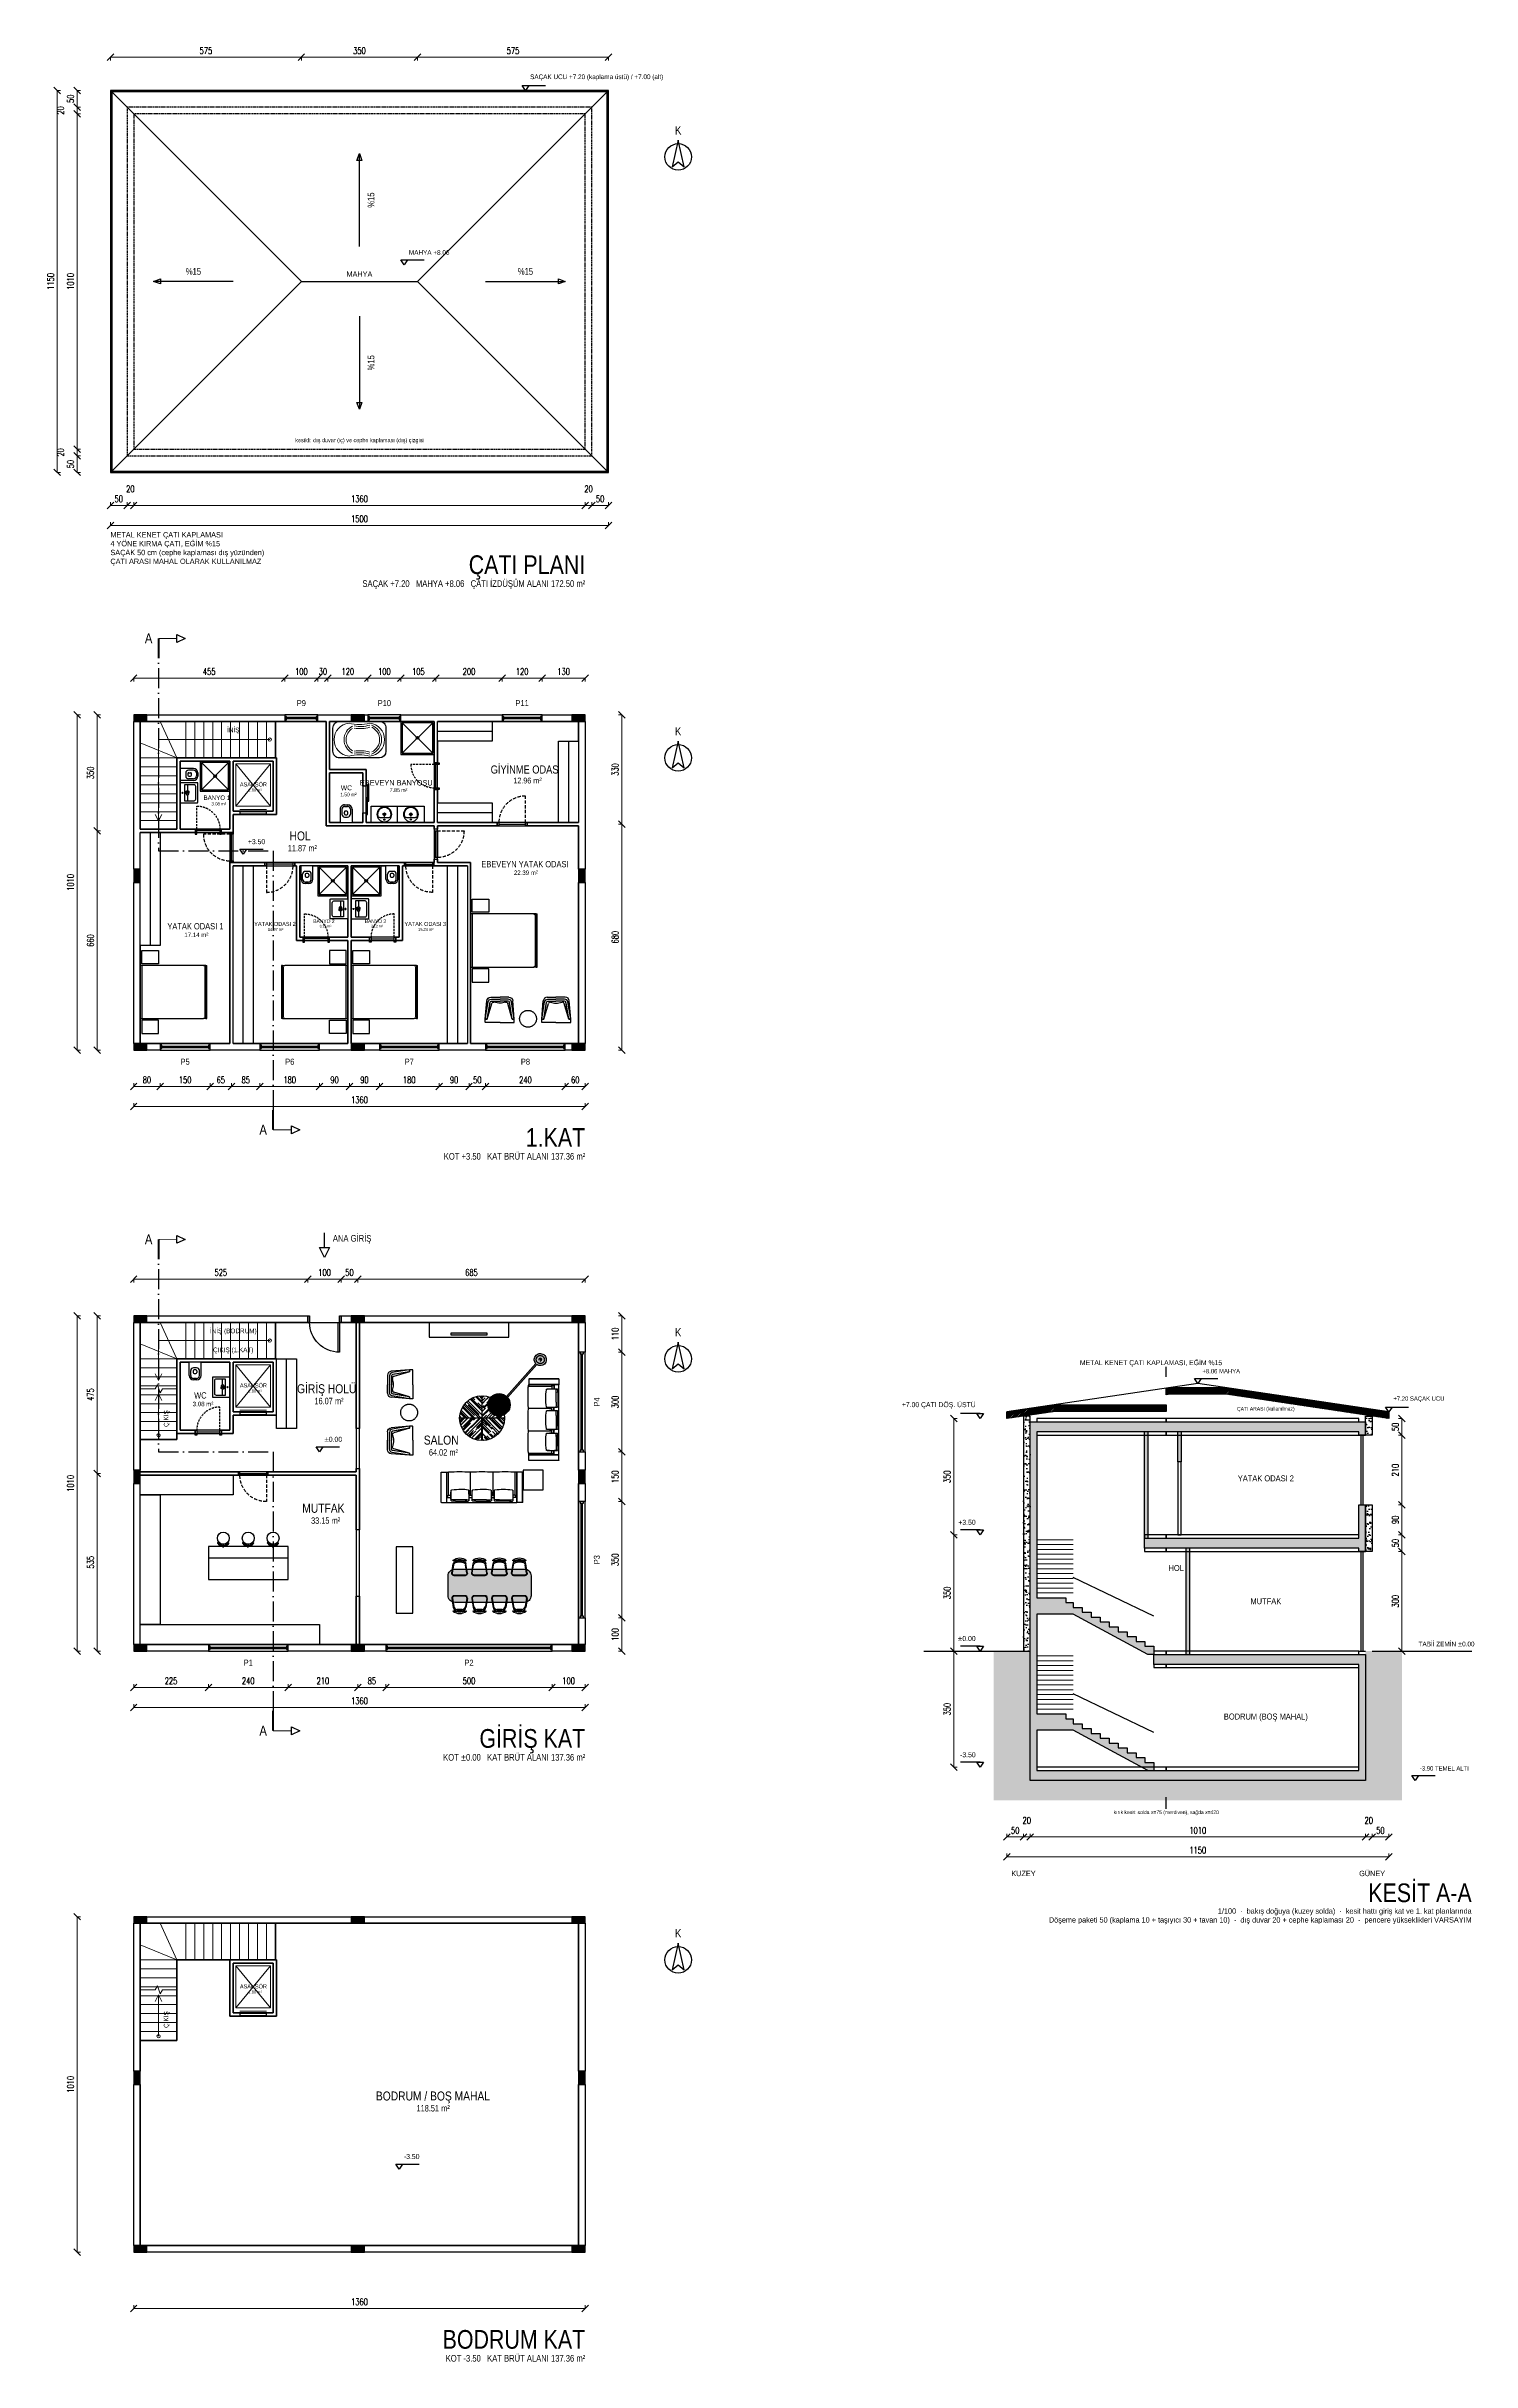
# Model space of a CAD drawing. Header units: centimetres. Extents: x -263 to 4030, y -2140 to 4833.
import ezdxf
from ezdxf.enums import TextEntityAlignment as Align

# ---------------------------------------------------------------- set-up
doc = ezdxf.new("R2010")
doc.units = ezdxf.units.CM
for name, pattern in [('DASHDOT', [90, 60, -15, 0, -15]), ('GC5102G0200$0$HIDDEN', [9.525, 6.35, -3.175]), ('HIDDEN', [9.525, 6.35, -3.175])]:
    doc.linetypes.add(name, pattern=pattern)
doc.layers.get('0').update_dxf_attribs({"color": 5, "lineweight": 0})
doc.layers.add('0_IFC_Area', color=100, linetype='Continuous', plot=False)
for name, color, linetype in [('0_IFC_Dimension', 3, 'Continuous'), ('0_IFC_Elevation_5', 252, 'Continuous'), ('0_IFC_Hatch', 250, 'Continuous'), ('0_IFC_Hatch_Structure', 251, 'Continuous'), ('0_IFC_Room_Text(No)_100', 12, 'Continuous'), ('0_IFC_Section_Line', 10, 'DASHDOT'), ('0_IFC_Stair_Text', 221, 'Continuous'), ('0_IFC_Text_Explanation_100', 231, 'Continuous'), ('0_IFC_Window_Text', 60, 'Continuous'), ('1_IFC_Concrete_Section', 50, 'Continuous'), ('1_IFC_Door', 83, 'Continuous'), ('2_IFC_Handrail', 181, 'Continuous'), ('2_IFC_Roof', 30, 'Continuous'), ('2_IFC_Roof_Hidden', 252, 'HIDDEN'), ('2_IFC_Roof_Line', 41, 'Continuous'), ('2_IFC_Wall', 130, 'Continuous'), ('3_IFC_Window', 136, 'Continuous'), ('6_IFC_Furniture', 35, 'Continuous'), ('6_IFC_Furniture_WC', 64, 'Continuous'), ('6_IFC_Furniture_Wetspace', 64, 'Continuous'), ('7_IFC_Terrain', 42, 'Continuous')]:
    doc.layers.add(name, color=color, linetype=linetype)
doc.layers.add('1_IFC_Stair', color=210, linetype='Continuous', lineweight=13)
doc.styles.add('IFC_TEXT', font='ARIALN.TTF')
doc.styles.add('IFC_TEXT_DIM', font='romans.shx', dxfattribs={"width": 0.7})
doc.dimstyles.new('IFC_Dim100', dxfattribs={"dimtxt": 20, "dimasz": 20, "dimexe": 0.00125, "dimexo": 0.000625, "dimgap": 10, "dimtad": 1, "dimrnd": 0.5, "dimzin": 9, "dimtxsty": 'IFC_TEXT_DIM', "dimblk": 'OBLIQUE', "dimcen": -2.5, "dimclrd": 256, "dimclre": 256, "dimclrt": 256, "dimazin": 3, "dimtfac": 1, "dimtix": 1, "dimtmove": 1, "dimatfit": 3, "dimfxl": 10, "dimfxlon": 1, "dimtfillclr": 256, "dimlwd": -1, "dimlwe": 5})

msp = doc.modelspace()

# ---------------------------------------------------------------- texts
at = {"layer": '0_IFC_Room_Text(No)_100', "attachment_point": 5, "style": 'IFC_TEXT'}
for s, insert, char_height in [('ÇATI ARASI (kullanılmaz)', (3410, 728), 11), ('YATAK ODASI 2', (3410, 520), 18), ('HOL', (3140, 250), 18), ('MUTFAK', (3410, 150), 18), ('BODRUM (BOŞ MAHAL)', (3410, -200), 18)]:
    msp.add_mtext(s, dxfattribs=dict(at, insert=insert, char_height=char_height))
at = {"layer": '0_IFC_Stair_Text', "style": 'IFC_TEXT'}
for s, insert, char_height, attachment_point in [('ÇATI PLANI', (1360, 3300), 56.25, 3), ('A', (45, 3050), 30, 5), ('İNİŞ', (300, 2772), 14, 5), ('A', (390, 1570), 30, 5), ('1.KAT', (1360, 1575), 56.25, 3), ('A', (45, 1240), 30, 5), ('İNİŞ (BODRUM)', (300, 962), 14, 5), ('ÇIKIŞ (1.KAT)', (300, 905), 14, 5), ('A', (390, -240), 30, 5), ('GİRİŞ KAT', (1360, -235), 56.25, 3), ('KESİT A-A', (4030, -700), 56.25, 3), ('BODRUM KAT', (1360, -2045), 56.25, 3)]:
    msp.add_mtext(s, dxfattribs=dict(at, insert=insert, char_height=char_height, attachment_point=attachment_point))
at = {"layer": '0_IFC_Stair_Text', "char_height": 14, "attachment_point": 5, "rotation": 90, "style": 'IFC_TEXT'}
for insert in [(100, 700), (100, -1110)]:
    msp.add_mtext('ÇIKIŞ', dxfattribs=dict(at, insert=insert))
at = {"layer": '0_IFC_Text_Explanation_100', "style": 'IFC_TEXT'}
for s, insert, char_height, attachment_point in [('SAÇAK UCU +7.20 (kaplama üstü) / +7.00 (alt)', (1194, 4730), 14, 7), ('K', (1640, 4580), 25, 5), ('MAHYA +8.06', (829, 4205), 14, 7), ('%15', (180, 4155), 20, 5), ('MAHYA', (680, 4147), 16, 5), ('%15', (1180, 4155), 20, 5), ('kesikli: dış duvar (iç) ve cephe kaplaması (dış) çizgisi', (680, 3645), 12, 5), ('METAL KENET ÇATI KAPLAMASI\\P4 YÖNE KIRMA ÇATI, EĞİM %15\\PSAÇAK 50 cm (cephe kaplaması dış yüzünden)\\PÇATI ARASI MAHAL OLARAK KULLANILMAZ', (-70, 3370), 16, 1), ('SAÇAK +7.20   MAHYA +8.06   ÇATI İZDÜŞÜM ALANI 172.50 m²', (1360, 3225), 20, 3), ('K', (1640, 2770), 25, 5), ('+3.50', (344, 2430), 15, 7), ('KOT +3.50   KAT BRÜT ALANI 137.36 m²', (1360, 1500), 20, 3), ('ANA GİRİŞ', (600, 1240), 20, 4), ('K', (1640, 960), 25, 5), ('METAL KENET ÇATI KAPLAMASI, EĞİM %15', (2850, 866.25), 15, 4), ('+8.06 MAHYA', (3219, 836.25), 13, 7), ('+7.20 SAÇAK UCU', (3794, 750), 13, 7), ('+7.00 ÇATI DÖŞ. ÜSTÜ', (2536, 730), 15, 9), ('±0.00', (574, 630), 15, 7), ('+3.50', (2536, 380), 15, 9), ('±0.00', (2536, 30), 15, 9), ('TABİİ ZEMİN ±0.00', (3870, 14), 14, 7), ('KOT ±0.00   KAT BRÜT ALANI 137.36 m²', (1360, -310), 20, 3), ('-3.50', (2536, -320), 15, 9), ('-3.90 TEMEL ALTI', (3874, -360), 13, 7), ('kırık kesit: solda x=75 (merdiven), sağda x=420', (3110, -480), 11, 2), ('KUZEY', (2680, -670), 16, 5), ('GÜNEY', (3730, -670), 16, 5), ('1/100  ·  bakış doğuya (kuzey solda)  ·  kesit hattı giriş kat ve 1. kat planlarında\\PDöşeme paketi 50 (kaplama 10 + taşıyıcı 30 + tavan 10)  ·  dış duvar 20 + cephe kaplaması 20  ·  pencere yükseklikleri VARSAYIM', (4030, -775), 16, 3), ('K', (1640, -850), 25, 5), ('-3.50', (814, -1530), 15, 7), ('KOT -3.50   KAT BRÜT ALANI 137.36 m²', (1360, -2120), 20, 3)]:
    msp.add_mtext(s, dxfattribs=dict(at, insert=insert, char_height=char_height, attachment_point=attachment_point))
at = {"layer": '0_IFC_Text_Explanation_100', "char_height": 20, "attachment_point": 5, "rotation": 90, "style": 'IFC_TEXT'}
for insert in [(715, 4370), (715, 3880)]:
    msp.add_mtext('%15', dxfattribs=dict(at, insert=insert))

# ---------------------------------------------------------------- blocks, each defined once
blk = doc.blocks.new('0_IFC_ROOM_TEXT_50')
at = {"layer": '0_IFC_Room_Text(No)_100', "insert": (13.2, -38.5), "char_height": 9.62, "attachment_point": 1, "style": 'IFC_TEXT'}
blk.add_mtext_dynamic_manual_height_columns('m²', width=16.695, gutter_width=6.88, heights=[0], dxfattribs=at)
at = {"layer": '0_IFC_Room_Text(No)_100', "style": 'IFC_TEXT'}
blk.add_attdef('ROOM_NAME', text='', height=13.5, dxfattribs=at).set_placement((0.7, -24.8), align=Align.MIDDLE_CENTER)
blk.add_attdef('AREA', text='', height=9.62, dxfattribs=at).set_placement((9.8, -48.1), align=Align.RIGHT)
at = {"layer": '0_IFC_Text_Explanation_100', "style": 'IFC_TEXT', "flags": 1}
for tag, p in [('DÖŞEME:', (-41.1, -62.8)), ('DUVAR:', (-41.1, -73.9)), ('TAVAN:', (-41.1, -85.2))]:
    blk.add_attdef(tag, p, '', height=7.7, dxfattribs=at)
blk = doc.blocks.new('IFC_ASANSOR_KABIN_120x150')
at = {"layer": '1_IFC_Stair'}
for p, q in [((8, 15), (112, 142)), ((8, 142), (112, 15))]:
    blk.add_line(p, q, dxfattribs=at)
blk.add_lwpolyline([(8, 15), (112, 15), (112, 142), (8, 142)], close=True, dxfattribs=at)
blk.add_lwpolyline([(20, 5), (100, 5)], dxfattribs=at)
blk = doc.blocks.new('_Oblique')
at = {"color": 0, "linetype": 'ByBlock', "lineweight": -2}
blk.add_line((-0.5, -0.5), (0.5, 0.5), dxfattribs=at)
blk = doc.blocks.new('IFC_PENCERE_240')
at = {"layer": '3_IFC_Window'}
for points in [[(0, 20), (240, 20)], [(0, 0), (240, 0)], [(5, 12), (235, 12)], [(5, 8), (235, 8)]]:
    blk.add_lwpolyline(points, dxfattribs=at)
for points in [[(0, 5), (5, 5), (5, 15), (0, 15)], [(235, 5), (240, 5), (240, 15), (235, 15)]]:
    blk.add_lwpolyline(points, close=True, dxfattribs=at)
at = {"layer": '0_IFC_Window_Text', "style": 'IFC_TEXT', "flags": 1}
for tag, p in [('YUKSEKLIK', (120, -60)), ('PARAPET', (120, -80))]:
    blk.add_attdef(tag, text='', height=12, dxfattribs=at).set_placement(p, align=Align.MIDDLE_CENTER)
at = {"layer": '0_IFC_Window_Text', "style": 'IFC_TEXT'}
blk.add_attdef('TİP', text='', height=18, dxfattribs=at).set_placement((120, -35), align=Align.MIDDLE_CENTER)
blk = doc.blocks.new('IFC_PENCERE_500')
at = {"layer": '3_IFC_Window'}
for points in [[(0, 20), (500, 20)], [(0, 0), (500, 0)], [(5, 12), (495, 12)], [(5, 8), (495, 8)]]:
    blk.add_lwpolyline(points, dxfattribs=at)
for points in [[(0, 5), (5, 5), (5, 15), (0, 15)], [(495, 5), (500, 5), (500, 15), (495, 15)]]:
    blk.add_lwpolyline(points, close=True, dxfattribs=at)
at = {"layer": '0_IFC_Window_Text', "style": 'IFC_TEXT', "flags": 1}
for tag, p in [('YUKSEKLIK', (250, -60)), ('PARAPET', (250, -80))]:
    blk.add_attdef(tag, text='', height=12, dxfattribs=at).set_placement(p, align=Align.MIDDLE_CENTER)
at = {"layer": '0_IFC_Window_Text', "style": 'IFC_TEXT'}
blk.add_attdef('TİP', text='', height=18, dxfattribs=at).set_placement((250, -35), align=Align.MIDDLE_CENTER)
blk = doc.blocks.new('IFC_PENCERE_350')
at = {"layer": '3_IFC_Window'}
for points in [[(0, 20), (350, 20)], [(0, 0), (350, 0)], [(5, 12), (345, 12)], [(5, 8), (345, 8)]]:
    blk.add_lwpolyline(points, dxfattribs=at)
for points in [[(0, 5), (5, 5), (5, 15), (0, 15)], [(345, 5), (350, 5), (350, 15), (345, 15)]]:
    blk.add_lwpolyline(points, close=True, dxfattribs=at)
at = {"layer": '0_IFC_Window_Text', "style": 'IFC_TEXT', "flags": 1}
for tag, p in [('YUKSEKLIK', (175, -60)), ('PARAPET', (175, -80))]:
    blk.add_attdef(tag, text='', height=12, dxfattribs=at).set_placement(p, align=Align.MIDDLE_CENTER)
at = {"layer": '0_IFC_Window_Text', "style": 'IFC_TEXT'}
blk.add_attdef('TİP', text='', height=18, dxfattribs=at).set_placement((175, -35), align=Align.MIDDLE_CENTER)
blk = doc.blocks.new('IFC_PENCERE_300')
at = {"layer": '3_IFC_Window'}
for points in [[(0, 20), (300, 20)], [(0, 0), (300, 0)], [(5, 12), (295, 12)], [(5, 8), (295, 8)]]:
    blk.add_lwpolyline(points, dxfattribs=at)
for points in [[(0, 5), (5, 5), (5, 15), (0, 15)], [(295, 5), (300, 5), (300, 15), (295, 15)]]:
    blk.add_lwpolyline(points, close=True, dxfattribs=at)
at = {"layer": '0_IFC_Window_Text', "style": 'IFC_TEXT', "flags": 1}
for tag, p in [('YUKSEKLIK', (150, -60)), ('PARAPET', (150, -80))]:
    blk.add_attdef(tag, text='', height=12, dxfattribs=at).set_placement(p, align=Align.MIDDLE_CENTER)
at = {"layer": '0_IFC_Window_Text', "style": 'IFC_TEXT'}
blk.add_attdef('TİP', text='', height=18, dxfattribs=at).set_placement((150, -35), align=Align.MIDDLE_CENTER)
blk = doc.blocks.new('IFC_DOOR_100')
at = {"layer": '1_IFC_Door'}
for points in [[(-9, 0), (-5, 0), (-5, 90), (-9, 90)], [(-100, -20), (-95, -20), (-95, 0), (-100, 0)], [(-5, -20), (0, -20), (0, 0), (-5, 0)]]:
    blk.add_lwpolyline(points, close=True, dxfattribs=at)
blk.add_lwpolyline([(-5, 0), (-5, 90)], dxfattribs=at)
blk.add_arc((-5, 0), 90, 90, 180, dxfattribs=at)
blk = doc.blocks.new('IFC_DOOR_90')
at = {"layer": '1_IFC_Door', "linetype": 'GC5102G0200$0$HIDDEN', "ltscale": 1.5}
blk.add_lwpolyline([(-5, 0), (-5, 80)], dxfattribs=at)
at = {"layer": '1_IFC_Door'}
for points in [[(-85, 0), (-85, -10), (-90, -10), (-90, 0), (-85, 0)], [(-85, -5), (-5, -5), (-5, 0), (-85, 0)]]:
    blk.add_lwpolyline(points, dxfattribs=at)
blk.add_lwpolyline([(-5, -10), (-5, 0), (0, 0), (0, -10)], close=True, dxfattribs=at)
at = {"layer": '1_IFC_Door', "linetype": 'GC5102G0200$0$HIDDEN', "ltscale": 1.5}
blk.add_arc((-5, 0), 80, 90, 180, dxfattribs=at)
blk = doc.blocks.new('IFC_DOOR_80')
at = {"layer": '1_IFC_Door'}
for points in [[(0, 75), (-15, 75), (-15, 80), (0, 80), (0, 75)], [(-5, 75), (-5, 5), (0, 5), (0, 75)]]:
    blk.add_lwpolyline(points, dxfattribs=at)
blk.add_lwpolyline([(-15, 5), (0, 5), (0, 0), (-15, 0)], close=True, dxfattribs=at)
at = {"layer": '1_IFC_Door', "linetype": 'GC5102G0200$0$HIDDEN'}
blk.add_lwpolyline([(0, 5), (70, 5)], dxfattribs=at)
blk.add_arc((0, 5), 70, 0, 90, dxfattribs=at)
blk = doc.blocks.new('IFC_MUTFAK TEZGAH')
blk.add_wipeout([(0, 0), (0, -60), (200, -60), (200, 0)]).dxf.layer = '6_IFC_Furniture_WC'
at = {"layer": '6_IFC_Furniture_WC'}
blk.add_lwpolyline([(0, 0), (200, 0), (200, -60), (0, -60)], close=True, dxfattribs=at)
blk = doc.blocks.new('IFC_EVYE_1.5')
at = {"layer": '6_IFC_Furniture_WC'}
for p, q in [((-46, -7), (-17.6, -7)), ((-46, -10), (-14.1, -10)), ((-46, -13), (-14.1, -13)), ((-46, -16), (-14.1, -16)), ((-46, -19), (-14.1, -19)), ((-46, -22), (-14.1, -22)), ((-46, -25), (-14.1, -25)), ((-46, -28), (-14.1, -28)), ((-46, -31), (-14.1, -31)), ((-46, -34), (-14.1, -34)), ((-46, -37), (-14.1, -37)), ((-46, -40), (-14.1, -40)), ((-46, -43), (-17.6, -43))]:
    blk.add_line(p, q, dxfattribs=at)
blk.add_lwpolyline([(-49, 0), (49, 0), (49, -50), (-49, -50)], close=True, dxfattribs=at)
for points in [[(-47.5, -43), (-47.5, -7, -0.414214), (-42, -1.5), (42, -1.5, -0.414214), (47.5, -7), (47.5, -43, -0.414214), (42, -48.5), (-42, -48.5, -0.414214)], [(-3.2, -40.5), (0.2, -40.5, 0.414214), (8.2, -32.5), (8.2, -17.5, 0.414214), (0.2, -9.5), (-3.2, -9.5, 0.414214), (-8.2, -14.5), (-8.2, -35.5, 0.414214)], [(40, -4), (16, -4, 0.414214), (11, -9), (11, -41, 0.414214), (16, -46), (40, -46, 0.414214), (45, -41), (45, -9, 0.414214)]]:
    blk.add_lwpolyline(points, format="xyb", close=True, dxfattribs=at)
blk.add_lwpolyline([(-46.6, -46), (-20.6, -46, 0.298595), (-14.2, -41.8), (-11.6, -35.8, 0.102893), (-11, -33), (-11, -17, 0.102893), (-11.6, -14.2), (-14.2, -8.2, 0.298595), (-20.6, -4), (-46.6, -4)], format="xyb", dxfattribs=at)
for centre, radius in [((0, -25), 4), ((7, -6.5), 1.75), ((23, -25), 4), ((23, -25), 3)]:
    blk.add_circle(centre, radius, dxfattribs=at)
blk = doc.blocks.new('IFC_MUTFAK ADA_240x100')
at = {"layer": '6_IFC_Furniture_Wetspace'}
for points in [[(0, 0), (240, 0), (240, 100), (0, 100)], [(0, 0), (240, 0), (240, 65), (0, 65)]]:
    blk.add_lwpolyline(points, close=True, dxfattribs=at)
blk = doc.blocks.new('IFC_BAR TABURESI')
blk.add_wipeout([(-14.5, 10.6), (-15.9, 8.5), (-15.9, 8.5), (-17.2, 5.3), (-17.7, 3.4), (-17.9, 1.4), (-18, 0), (-17.9, -1.5), (-17.6, -3.6), (-17.3, -4.9), (-16.8, -6.5), (-16.1, -8), (-16.1, -8), (-14.8, -10.3), (-14.8, -10.3), (-13.3, -12.1), (-12.1, -13.3), (-12.1, -13.3), (-10.2, -14.8), (-10.2, -14.8), (-8.5, -15.8), (-6.9, -16.6), (-5.2, -17.2), (-3.6, -17.6), (-1.8, -17.9), (0, -18), (0, -18), (2.5, -17.8), (2.5, -17.8), (5.4, -17.2), (5.4, -17.2), (7.7, -16.3), (9, -15.6), (9, -15.6), (11.1, -14.2), (12.3, -13.1), (12.3, -13.1), (14.1, -11.2), (14.1, -11.2), (15.8, -8.6), (15.8, -8.6), (16.9, -6.1), (16.9, -6.1), (17.5, -4.3), (17.8, -2.5), (17.8, -2.5), (18, 0), (18, 0), (17.8, 2.5), (17.6, 3.9), (17.1, 5.6), (16.6, 6.9), (15.9, 8.3), (15.9, 8.3), (14.6, 10.6), (14.6, 10.6), (13.9, 11.5), (13.1, 12.3), (12.5, 12.9), (12.1, 13.3), (10.7, 14.5), (10.3, 14.8), (9.2, 15.5), (8.1, 16.1), (8.1, 16.1), (6.7, 16.7), (5.9, 17), (5.9, 17), (4.5, 17.4), (3.1, 17.7), (2.3, 17.9), (1, 18), (0, 18), (-1, 18), (-1.6, 17.9), (-3, 17.8), (-3.8, 17.6), (-5.1, 17.3), (-6.2, 16.9), (-7.3, 16.5), (-8.3, 16), (-9.1, 15.5), (-10, 15), (-10.9, 14.3), (-11.7, 13.7), (-12.4, 13.1), (-12.9, 12.5), (-14, 11.3)]).dxf.layer = '6_IFC_Furniture'
blk.add_wipeout([(-1.6, 17.9), (-1.9, 21.1), (-1.9, 21.1), (-3.1, 20.9), (-3.7, 20.7), (-4.5, 20.5), (-5.6, 20.2), (-6.7, 19.7), (-7.6, 19.3), (-8.3, 18.9), (-8.9, 18.5), (-8.9, 18.5), (-9.8, 17.9), (-9.8, 17.9), (-10.9, 17), (-10.9, 17), (-11.8, 16.2), (-12.1, 15.9), (-12.5, 15.4), (-12.5, 15.4), (-12.5, 15), (-12.5, 15), (-12.6, 14.8), (-12.6, 14.8), (-12.8, 14.4), (-12.9, 14.2), (-12.9, 14.2), (-13.3, 13.8), (-13.7, 13.5), (-13.7, 13.5), (-14.1, 13.4), (-14.1, 13.4), (-14.9, 13.4), (-15.2, 13.5), (-15.6, 13.7), (-15.6, 13.7), (-15.9, 14), (-16.1, 14.1), (-16.2, 14.3), (-16.4, 14.8), (-16.5, 15), (-16.5, 15.4), (-16.5, 15.7), (-16.4, 16.1), (-16.3, 16.4), (-16.1, 16.6), (-16, 16.8), (-15.9, 16.9), (-15.7, 17.1), (-15.2, 17.3), (-15.2, 17.3), (-15, 17.6), (-14.8, 17.8), (-14.7, 17.9), (-14.3, 18.3), (-14, 18.6), (-13.8, 18.8), (-13.6, 19), (-13.4, 19.1), (-13, 19.5), (-13, 19.5), (-12.6, 19.9), (-12.2, 20.2), (-11.8, 20.5), (-11.3, 20.9), (-10.8, 21.2), (-10.6, 21.4), (-10.3, 21.5), (-9.9, 21.7), (-9.2, 22.2), (-8.9, 22.3), (-8.6, 22.5), (-8.2, 22.6), (-7.9, 22.8), (-7.3, 23), (-6.5, 23.3), (-5.8, 23.6), (-5, 23.8), (-4.4, 23.9), (-3.9, 24), (-3.3, 24.2), (-2.7, 24.2), (-2, 24.3), (-1.3, 24.4), (-1.3, 26.1), (2.8, 26.1), (2.8, 24.3), (2.8, 24.3), (3, 24.2), (3, 24.2), (3.3, 24.2), (3.7, 24.1), (4, 24.1), (4.3, 24), (4.6, 23.9), (4.9, 23.9), (5.3, 23.8), (5.8, 23.6), (6.2, 23.5), (6.8, 23.3), (7.2, 23.2), (7.7, 23), (8.2, 22.8), (8.5, 22.6), (8.9, 22.4), (8.9, 22.4), (9.4, 22.2), (9.4, 22.2), (9.9, 21.9), (10.2, 21.7), (10.6, 21.5), (10.7, 21.4), (11.1, 21.2), (11.4, 21), (11.9, 20.6), (12.2, 20.4), (12.6, 20.1), (13, 19.8), (13.2, 19.6), (13.5, 19.4), (13.9, 19), (14.1, 18.8), (14.3, 18.6), (14.6, 18.2), (14.9, 18), (15.2, 17.7), (15.5, 17.3), (15.7, 17.1), (15.9, 16.8), (16, 16.6), (16.2, 16.3), (16.5, 16.2), (16.8, 16.1), (16.9, 16), (17, 15.9), (17.2, 15.7), (17.3, 15.5), (17.4, 15.3), (17.5, 15.1), (17.6, 14.9), (17.6, 14.7), (17.6, 14.4), (17.6, 14.2), (17.6, 14), (17.5, 13.8), (17.4, 13.5), (17.4, 13.5), (17.2, 13.2), (17.2, 13.2), (17.1, 13.1), (17, 12.9), (17, 12.9), (16.6, 12.7), (16.6, 12.7), (16.4, 12.6), (16.2, 12.5), (16, 12.5), (16, 12.5), (15.6, 12.4), (15.4, 12.4), (15.3, 12.5), (15.1, 12.5), (14.8, 12.6), (14.5, 12.8), (14.5, 12.8), (14.2, 13), (14.2, 13), (14, 13.3), (13.8, 13.6), (13.7, 13.7), (13.7, 14), (13.6, 14.1), (13.6, 14.4), (13.4, 14.7), (13.4, 14.7), (12.9, 15.3), (12.6, 15.6), (12.4, 15.9), (12, 16.2), (12, 16.2), (11.8, 16.5), (11.8, 16.5), (11.3, 17), (11.1, 17.1), (10.8, 17.4), (10.2, 17.8), (9.9, 18), (9.6, 18.3), (9.4, 18.4), (9.1, 18.6), (8.8, 18.8), (8.5, 19), (8.2, 19.1), (7.7, 19.4), (7.3, 19.6), (7, 19.7), (6.7, 19.8), (6.3, 20), (5.7, 20.2), (5.4, 20.3), (4.9, 20.5), (4.2, 20.7), (4.2, 20.7), (3.6, 20.8), (3.1, 17.7), (2.9, 17.8), (2.7, 17.8), (2.3, 17.9), (2.2, 17.9), (2.1, 17.9), (1.7, 17.9), (1.7, 17.9), (1.3, 17.9), (1, 18), (0.8, 18), (0.5, 18), (0, 18), (0, 18), (-0.3, 18), (-0.5, 18), (-0.9, 18)]).dxf.layer = '6_IFC_Furniture'
at = {"layer": '6_IFC_Furniture'}
for p, q in [((-1.9, 21.1), (-1.6, 17.9)), ((-1.3, 24.4), (-1.3, 26.1)), ((2.8, 26.1), (-1.3, 26.1)), ((2.8, 24.3), (2.8, 26.1)), ((3.6, 20.8), (3.1, 17.7))]:
    blk.add_line(p, q, dxfattribs=at)
blk.add_circle((0, 0), 18, dxfattribs=at)
for centre, radius, start, end in [((-14.5, 15.4), 2.01, 110.74046, 0.75283), ((0.1, 4.4), 20, 36.51222, 140.07782), ((0.1, 4.4), 16.8, 36.51222, 138.96583), ((15.6, 14.4), 2.01, 181.03034, 71.99409)]:
    blk.add_arc(centre, radius, start, end, dxfattribs=at)
blk = doc.blocks.new('IFC_KLOZET')
blk.add_wipeout([(-18, 0), (18, 0), (18, -40.4), (18, -40.4), (18, -41.3), (17.9, -41.8), (17.6, -43.5), (16.5, -46.3), (15.2, -48.4), (14.5, -49.2), (14.2, -49.5), (12.9, -50.6), (12.2, -51.2), (11.5, -51.6), (10, -52.3), (8.7, -52.8), (7.6, -53.1), (6.8, -53.2), (6.2, -53.3), (5.3, -53.3), (-5, -53.4), (-6.5, -53.3), (-7.8, -53), (-9.5, -52.5), (-10, -52.3), (-11, -51.9), (-12, -51.3), (-13.4, -50.2), (-13.7, -50), (-14.2, -49.5), (-15.1, -48.5), (-16, -47.2), (-17, -45), (-17.5, -43.7), (-17.8, -42.5), (-17.9, -41.3), (-18, -40.4)]).dxf.layer = '6_IFC_Furniture_WC'
at = {"layer": '6_IFC_Furniture_WC'}
for p, q in [((-18, -40.4), (-18, 0)), ((18, -40.4), (18, 0)), ((-13, -40.4), (-13, -25.4)), ((-5.4, -26.5), (-5.4, -31.3)), ((5, -53.4), (-5, -53.4)), ((4.5, -16.9), (-4.5, -16.9)), ((4.5, -48.9), (-4.5, -48.9)), ((2.4, -23.5), (-2.4, -23.5)), ((-2.4, -34.3), (2.4, -34.3)), ((5.4, -26.5), (5.4, -31.3)), ((13, -40.4), (13, -25.4))]:
    blk.add_line(p, q, dxfattribs=at)
blk.add_lwpolyline([(18, 0), (-18, 0)], dxfattribs=at)
for centre, radius, start, end in [((-5, -40.4), 13, 180, 270), ((-4.5, -25.4), 8.5, 90, 180), ((-4.5, -40.4), 8.5, 180, 270), ((-2.4, -26.5), 3, 90, 180), ((-2.4, -31.3), 3, 180, 270), ((2.4, -26.5), 3, 0, 90), ((2.4, -31.3), 3, 270, 0), ((4.5, -25.4), 8.5, 0, 90), ((4.5, -40.4), 8.5, 270, 0), ((5, -40.4), 13, 270, 0)]:
    blk.add_arc(centre, radius, start, end, dxfattribs=at)
blk = doc.blocks.new('IFC_VITRA_DOLAPLI LAVABO_53X60')
blk.add_wipeout([(-30, 0), (-30, -52), (-29.9, -52.4), (-29.7, -52.7), (-29.4, -52.9), (-29, -53), (29, -53), (29.4, -52.9), (29.7, -52.7), (29.9, -52.4), (30, -52), (30, 0)])
at = {"layer": '6_IFC_Furniture_Wetspace'}
for points in [[(30, 0), (-30, 0), (-30, -52, 0.414214), (-29, -53), (29, -53, 0.414214), (30, -52)], [(24, -13), (-24, -13), (-24, -42, 0.414214), (-19, -47), (19, -47, 0.414214), (24, -42)]]:
    blk.add_lwpolyline(points, format="xyb", close=True, dxfattribs=at)
for points in [[(-6, -22), (-24, -22)], [(24, -22), (6, -22)]]:
    blk.add_lwpolyline(points, dxfattribs=at)
for centre, radius in [((0, -22), 3.72), ((0, -22), 2.3), ((0, -7.2), 1.75)]:
    blk.add_circle(centre, radius, dxfattribs=at)
for points, knots in [([(0, -17.5), (-0.1, -17.5), (-0.2, -17.5), (-0.4, -17.5), (-0.6, -17.5), (-0.8, -17.5), (-1.2, -17.5), (-1.6, -17.5), (-2, -17.6), (-2.3, -17.6), (-2.5, -17.6), (-2.8, -17.6), (-3.2, -17.7), (-3.7, -17.8), (-4.2, -18), (-4.7, -18.3), (-5, -18.5), (-5.2, -18.8), (-5.4, -19), (-5.5, -19.3), (-5.6, -19.4), (-5.6, -19.5), (-5.7, -19.6), (-5.7, -19.7), (-5.8, -19.9), (-5.9, -20.3), (-5.9, -20.6), (-5.9, -20.8), (-5.9, -21), (-6, -21.1), (-6, -21.3), (-6, -21.5), (-6, -21.7), (-6, -21.8), (-6, -21.8), (-6, -21.8), (-6, -21.8), (-6, -21.8), (-6, -21.9), (-6, -21.9), (-6, -22)], [0, 0, 0, 0, 0.021235, 0.044398, 0.069488, 0.096503, 0.125441, 0.188156, 0.250809, 0.259174, 0.280971, 0.316202, 0.364758, 0.426426, 0.501333, 0.553318, 0.599123, 0.639049, 0.672981, 0.700865, 0.722699, 0.738482, 0.748226, 0.751949, 0.775963, 0.817208, 0.875651, 0.891156, 0.906586, 0.916856, 0.937593, 0.967865, 0.988685, 1, 1, 1, 1, 1, 1, 1.023802, 1.023802, 1.023802, 1.023802]), ([(-6, -22), (-6, -22), (-6, -22.1), (-6, -22.2), (-6, -22.3), (-6, -22.4), (-6, -22.5), (-6, -22.7), (-6, -22.8), (-6, -22.9), (-6, -23), (-5.9, -23.1), (-5.9, -23.2), (-5.9, -23.3), (-5.9, -23.4), (-5.9, -23.5), (-5.9, -23.7), (-5.8, -23.8), (-5.8, -23.9), (-5.8, -24), (-5.8, -24.1), (-5.7, -24.2), (-5.7, -24.3), (-5.6, -24.4), (-5.6, -24.5), (-5.6, -24.6), (-5.5, -24.7), (-5.5, -24.8), (-5.4, -24.9), (-5.3, -25), (-5.3, -25.1), (-5.2, -25.2), (-5.1, -25.3), (-5.1, -25.3), (-5, -25.4), (-4.9, -25.5), (-4.8, -25.6), (-4.7, -25.7), (-4.6, -25.7), (-4.6, -25.8), (-4.5, -25.8), (-4.3, -26), (-4, -26.1), (-3.5, -26.2), (-3.1, -26.3), (-2.7, -26.4), (-2.3, -26.4), (-2, -26.5), (-1.7, -26.5), (-1.4, -26.5), (-1.1, -26.5), (-0.8, -26.5), (-0.5, -26.5), (-0.3, -26.5), (-0.1, -26.5), (0, -26.5)], [0, 0, 0, 0, 0.012444, 0.024892, 0.037346, 0.049806, 0.062275, 0.074753, 0.087243, 0.099746, 0.112263, 0.124797, 0.137337, 0.149865, 0.16238, 0.174881, 0.187369, 0.199846, 0.212314, 0.224778, 0.237244, 0.249718, 0.26221, 0.274722, 0.287247, 0.29978, 0.312317, 0.324853, 0.337387, 0.349918, 0.362445, 0.374971, 0.387495, 0.400014, 0.412535, 0.42506, 0.437593, 0.450138, 0.462698, 0.475277, 0.487876, 0.500499, 0.550584, 0.600352, 0.650378, 0.700398, 0.750338, 0.771026, 0.812724, 0.849295, 0.875117, 0.910268, 0.942798, 0.972708, 1, 1, 1, 1]), ([(0, -17.5), (0.1, -17.5), (0.2, -17.5), (0.3, -17.5), (0.5, -17.5), (0.6, -17.5), (0.8, -17.5), (0.9, -17.5), (1.1, -17.5), (1.4, -17.5), (1.6, -17.5), (1.9, -17.6), (2.2, -17.6), (2.4, -17.6), (2.7, -17.6), (3, -17.6), (3.3, -17.7), (3.7, -17.8), (4, -17.9), (4.3, -18.1), (4.5, -18.2), (4.8, -18.4), (5.1, -18.7), (5.4, -19.1), (5.6, -19.4), (5.7, -19.7), (5.8, -19.9), (5.8, -20.2), (5.9, -20.5), (5.9, -20.7), (5.9, -20.9), (6, -21.1), (6, -21.3), (6, -21.4), (6, -21.6), (6, -21.7), (6, -21.8)], [0, 0, 0, 0, 0.019433, 0.03836, 0.056783, 0.074702, 0.092116, 0.109028, 0.125437, 0.156951, 0.188127, 0.220468, 0.250803, 0.282181, 0.313591, 0.341056, 0.376316, 0.438776, 0.469086, 0.501412, 0.532849, 0.564147, 0.626696, 0.689351, 0.72066, 0.751939, 0.784968, 0.813934, 0.845062, 0.875656, 0.906589, 0.922198, 0.937595, 0.954891, 0.975694, 1, 1, 1, 1]), ([(6, -22), (6, -22), (6, -22.1), (6, -22.2), (6, -22.3), (6, -22.4), (6, -22.6), (6, -22.7), (6, -22.8), (6, -23), (5.9, -23.2), (5.9, -23.4), (5.9, -23.7), (5.8, -23.9), (5.7, -24.2), (5.6, -24.5), (5.5, -24.7), (5.4, -25), (5.2, -25.2), (5, -25.4), (4.8, -25.6), (4.6, -25.8), (4.4, -25.9), (4.2, -26), (4, -26.1), (3.8, -26.2), (3.6, -26.2), (3.3, -26.3), (3.1, -26.3), (2.8, -26.4), (2.5, -26.4), (2.2, -26.4), (1.9, -26.5), (1.5, -26.5), (1.2, -26.5), (0.8, -26.5), (0.5, -26.5), (0.2, -26.5), (0.1, -26.5), (0, -26.5)], [0, 0, 0, 0, 0.012738, 0.0254592, 0.0380319, 0.0504141, 0.0626611, 0.0785725, 0.0939756, 0.107516, 0.1253075, 0.1579839, 0.1878028, 0.2175004, 0.2500399, 0.2812608, 0.3125508, 0.3438375, 0.3750933, 0.406479, 0.4378604, 0.4690727, 0.5004263, 0.5317664, 0.5473528, 0.5629141, 0.5938672, 0.6252488, 0.6554004, 0.6878107, 0.7190947, 0.7503345, 0.7897089, 0.8312873, 0.8751152, 0.9042351, 0.9375349, 0.9789235, 1, 1, 1, 1])]:
    blk.add_open_spline(points, degree=3, knots=knots, dxfattribs=at)
blk = doc.blocks.new('IFC_WARDROBE')
blk.add_wipeout([(0, 0), (100, 0), (100, -60), (0, -60)]).dxf.layer = '6_IFC_Furniture'
at = {"layer": '6_IFC_Furniture', "transparency": 33554687}
blk.add_lwpolyline([(100, 0), (100, -60), (0, -60), (0, 0)], close=True, dxfattribs=at)
blk.add_lwpolyline([(0, -30), (100, -30)], dxfattribs=at)
blk = doc.blocks.new('IFC_TV UNITESI_240x45')
at = {"layer": '6_IFC_Furniture'}
blk.add_lwpolyline([(0, 0), (240, 0), (240, 45), (0, 45)], close=True, dxfattribs=at)
blk = doc.blocks.new('IFC_TV')
blk.add_wipeout([(0, 0), (110, 0), (110, 5), (0, 5)]).dxf.layer = '6_IFC_Furniture'
at = {"layer": '0_IFC_Elevation_5', "true_color": 0xa8a8a8}
h = blk.add_hatch(color=253, dxfattribs=at)
h.dxf.hatch_style = 1
h.paths.add_polyline_path([(110, 0), (110, 5), (0, 5), (0, 0)])
at = {"layer": '6_IFC_Furniture', "linetype": 'ByBlock', "transparency": 33554687}
blk.add_lwpolyline([(110, 0), (110, 5), (0, 5), (0, 0)], close=True, dxfattribs=at)
blk = doc.blocks.new('IFC_PENCERE_150')
at = {"layer": '3_IFC_Window'}
for points in [[(0, 20), (150, 20)], [(0, 0), (150, 0)], [(5, 12), (145, 12)], [(5, 8), (145, 8)]]:
    blk.add_lwpolyline(points, dxfattribs=at)
for points in [[(0, 5), (5, 5), (5, 15), (0, 15)], [(145, 5), (150, 5), (150, 15), (145, 15)]]:
    blk.add_lwpolyline(points, close=True, dxfattribs=at)
at = {"layer": '0_IFC_Window_Text', "style": 'IFC_TEXT', "flags": 1}
for tag, p in [('YUKSEKLIK', (75, -60)), ('PARAPET', (75, -80))]:
    blk.add_attdef(tag, text='', height=12, dxfattribs=at).set_placement(p, align=Align.MIDDLE_CENTER)
at = {"layer": '0_IFC_Window_Text', "style": 'IFC_TEXT'}
blk.add_attdef('TİP', text='', height=18, dxfattribs=at).set_placement((75, -35), align=Align.MIDDLE_CENTER)
blk = doc.blocks.new('IFC_PENCERE_180')
at = {"layer": '3_IFC_Window'}
for points in [[(0, 20), (180, 20)], [(0, 0), (180, 0)], [(5, 12), (175, 12)], [(5, 8), (175, 8)]]:
    blk.add_lwpolyline(points, dxfattribs=at)
for points in [[(0, 5), (5, 5), (5, 15), (0, 15)], [(175, 5), (180, 5), (180, 15), (175, 15)]]:
    blk.add_lwpolyline(points, close=True, dxfattribs=at)
at = {"layer": '0_IFC_Window_Text', "style": 'IFC_TEXT', "flags": 1}
for tag, p in [('YUKSEKLIK', (90, -60)), ('PARAPET', (90, -80))]:
    blk.add_attdef(tag, text='', height=12, dxfattribs=at).set_placement(p, align=Align.MIDDLE_CENTER)
at = {"layer": '0_IFC_Window_Text', "style": 'IFC_TEXT'}
blk.add_attdef('TİP', text='', height=18, dxfattribs=at).set_placement((90, -35), align=Align.MIDDLE_CENTER)
blk = doc.blocks.new('IFC_PENCERE_100')
at = {"layer": '3_IFC_Window'}
for points in [[(0, 20), (100, 20)], [(0, 0), (100, 0)], [(5, 12), (95, 12)], [(5, 8), (95, 8)]]:
    blk.add_lwpolyline(points, dxfattribs=at)
for points in [[(0, 5), (5, 5), (5, 15), (0, 15)], [(95, 5), (100, 5), (100, 15), (95, 15)]]:
    blk.add_lwpolyline(points, close=True, dxfattribs=at)
at = {"layer": '0_IFC_Window_Text', "style": 'IFC_TEXT', "flags": 1}
for tag, p in [('YUKSEKLIK', (50, -60)), ('PARAPET', (50, -80))]:
    blk.add_attdef(tag, text='', height=12, dxfattribs=at).set_placement(p, align=Align.MIDDLE_CENTER)
at = {"layer": '0_IFC_Window_Text', "style": 'IFC_TEXT'}
blk.add_attdef('TİP', text='', height=18, dxfattribs=at).set_placement((50, -35), align=Align.MIDDLE_CENTER)
blk = doc.blocks.new('IFC_PENCERE_120')
at = {"layer": '3_IFC_Window'}
for points in [[(0, 20), (120, 20)], [(0, 0), (120, 0)], [(5, 12), (115, 12)], [(5, 8), (115, 8)]]:
    blk.add_lwpolyline(points, dxfattribs=at)
for points in [[(0, 5), (5, 5), (5, 15), (0, 15)], [(115, 5), (120, 5), (120, 15), (115, 15)]]:
    blk.add_lwpolyline(points, close=True, dxfattribs=at)
at = {"layer": '0_IFC_Window_Text', "style": 'IFC_TEXT', "flags": 1}
for tag, p in [('YUKSEKLIK', (60, -60)), ('PARAPET', (60, -80))]:
    blk.add_attdef(tag, text='', height=12, dxfattribs=at).set_placement(p, align=Align.MIDDLE_CENTER)
at = {"layer": '0_IFC_Window_Text', "style": 'IFC_TEXT'}
blk.add_attdef('TİP', text='', height=18, dxfattribs=at).set_placement((60, -35), align=Align.MIDDLE_CENTER)
blk = doc.blocks.new('çift_yatak')
at = {"layer": '6_IFC_Furniture'}
for p, q in [((-2000, -800), (-2000, 800)), ((-1970, 800), (-2000, 800)), ((-1970, -800), (-1970, 800)), ((-1970, 800), (-1900, 800)), ((-1950, -750), (-1950, 750)), ((-1900, 800), (0, 800)), ((-50, 800), (-50, -800)), ((0, 800), (0, -800)), ((-1970, -800), (-2000, -800)), ((-1970, -800), (-1900, -800)), ((0, -800), (-1900, -800))]:
    blk.add_line(p, q, dxfattribs=at)
for centre, start, end in [((-1900, 750), 90, 180), ((-1900, -750), 180, 270)]:
    blk.add_arc(centre, 50, start, end, dxfattribs=at)
blk = doc.blocks.new('IFC_BED DOUBLE')
at = {"transparency": 33554687}
blk.add_wipeout([(-85, -55), (-85, -5), (-125, -5), (-125, -55)], dxfattribs=at).dxf.layer = '6_IFC_Furniture'
blk.add_wipeout([(-80, 0), (80, 0), (80, -5), (80, -50), (80, -200), (-80, -200), (-80, -50), (-80, -5)]).dxf.layer = '6_IFC_Furniture'
at = {"layer": '6_IFC_Furniture', "transparency": 33554687}
blk.add_lwpolyline([(-85, -55), (-85, -5), (-125, -5), (-125, -55)], close=True, dxfattribs=at)
at = {"layer": '6_IFC_Furniture', "linetype": 'ByBlock', "transparency": 33554687, "xscale": -0.1000000000000065, "yscale": 0.1000000000000065, "zscale": 0.1000000000000065, "rotation": 270}
blk.add_blockref('çift_yatak', (0, 0), dxfattribs=at)
at = {"transparency": 33554687}
blk.add_wipeout([(85, -55), (85, -5), (125, -5), (125, -55)], dxfattribs=at).dxf.layer = '6_IFC_Furniture'
at = {"layer": '6_IFC_Furniture', "transparency": 33554687}
blk.add_lwpolyline([(85, -55), (85, -5), (125, -5), (125, -55)], close=True, dxfattribs=at)
blk = doc.blocks.new('IFC_DUS_90x90')
at = {"layer": '6_IFC_Furniture_WC'}
for p, q in [((4, 4), (86, 86)), ((4, 86), (86, 4))]:
    blk.add_line(p, q, dxfattribs=at)
for points in [[(0, 0), (90, 0), (90, 90), (0, 90)], [(4, 4), (86, 4), (86, 86), (4, 86)]]:
    blk.add_lwpolyline(points, close=True, dxfattribs=at)
blk.add_circle((45, 45), 4, dxfattribs=at)
blk = doc.blocks.new('IFC_ SINK')
blk.add_wipeout([(-40, 0), (-40, -50), (40, -50), (40, 0)]).dxf.layer = '6_IFC_Furniture_WC'
at = {"layer": '6_IFC_Furniture_WC'}
blk.add_lwpolyline([(-40, 0), (40, 0), (40, -50), (-40, -50)], close=True, dxfattribs=at)
blk.add_wipeout([(-11.2, -5.5), (-6.8, -3.6), (-0.1, -2.5), (5.9, -3.3), (12.7, -6.5), (17.1, -10.5), (19.6, -14.1), (21.8, -19.9), (22.3, -24.4), (21.8, -30.1), (20.7, -33.5), (18.5, -37.4), (16.6, -39.9), (13.6, -42.7), (10.8, -44.6), (5.5, -46.7), (0, -47.4), (-5, -46.8), (-10.6, -44.7), (-14.5, -42.1), (-17.1, -39.5), (-19.2, -36.6), (-21.2, -32.4), (-22.2, -28.4), (-22.3, -22), (-20.6, -15.9), (-18.2, -11.8), (-15, -8.2)])
at = {"layer": '6_IFC_Furniture_WC', "transparency": 33554687}
for centre, radius in [((0, -25), 4.09), ((0, -25), 2.25), ((0, -9.1), 1.75)]:
    blk.add_circle(centre, radius, dxfattribs=at)
for centre, radius, start, end in [((-0.1, -24.9), 22.4, 270.15806, 269.78442), ((0, -25), 20.3, 169.73903, 180.20517), ((0.1, -25), 20.4, 180.13244, 197.48669), ((-11.4, -22.6), 8.67, 154.51138, 172.0909), ((-0.1, -25.1), 20.2, 197.41634, 229.82642), ((-14.2, -21.7), 5.74, 118.76137, 150.62501), ((-13.5, -23.1), 7.33, 90.36626, 118.81175), ((2, -572.4), 556.9, 90.20479, 91.59511), ((0, -25), 20.3, 229.74643, 252.69384), ((0, -25.1), 20.3, 252.65288, 269.97242), ((-2, -572.4), 556.9, 88.40489, 89.79521), ((0, -25.1), 20.3, 270.02758, 287.34712), ((0, -25), 20.3, 287.30616, 310.25357), ((0.1, -25.1), 20.2, 310.17358, 342.58366), ((13.5, -23.1), 7.33, 61.18825, 89.63374), ((14.2, -21.7), 5.74, 29.37499, 61.23863), ((11.4, -22.6), 8.67, 7.9091, 25.48862), ((-0.1, -25), 20.4, 342.51331, 359.86756), ((0, -25), 20.3, 359.79483, 10.26097)]:
    blk.add_arc(centre, radius, start, end, dxfattribs=at)
blk.add_ellipse((0, -16.4), major_axis=(-1.19, 0), ratio=0.133501, dxfattribs=at)
blk = doc.blocks.new('JAKUZI')
blk.add_wipeout([(35.1, -160), (-34.9, -160), (-38.8, -159.6), (-42.5, -158.5), (-46, -156.6), (-49, -154.1), (-51.5, -151.1), (-53.4, -147.7), (-54.5, -143.9), (-54.9, -140), (-55, -20), (-54.6, -16.1), (-53.5, -12.4), (-51.6, -8.9), (-49.1, -5.9), (-46.1, -3.4), (-42.7, -1.5), (-38.9, -0.4), (-35, 0), (35, 0), (38.9, -0.4), (42.6, -1.5), (46.1, -3.4), (49.1, -5.9), (51.6, -8.9), (53.5, -12.3), (54.6, -16.1), (55, -20), (55.1, -140), (54.7, -143.9), (53.6, -147.6), (51.7, -151.1), (49.3, -154.1), (46.2, -156.6), (42.8, -158.5), (39, -159.6)]).dxf.layer = '6_IFC_Furniture_Wetspace'
at = {"layer": '6_IFC_Furniture_Wetspace'}
blk.add_lwpolyline([(35.1, -160), (-34.9, -160, -0.413956), (-54.9, -140), (-55, -20, -0.414471), (-35, 0), (35, 0, -0.413956), (55, -20), (55.1, -140, -0.414471)], format="xyb", close=True, dxfattribs=at)
at = {"layer": '6_IFC_Furniture_Wetspace', "color": 251, "lineweight": 5, "true_color": 0x636363}
for centre, radius, start, end in [((0, -53.3), 49.7, 5.45262, 174.54738), ((-167.6, -79.6), 122.1, 345.29524, 14.70476), ((167.6, -79.6), 122.1, 165.29524, 194.70476), ((0, -105.9), 49.7, 185.45262, 354.54738)]:
    blk.add_arc(centre, radius, start, end, dxfattribs=at)
at = {"layer": '6_IFC_Furniture_Wetspace', "color": 253, "lineweight": 5, "true_color": 0xb5b5b5}
for centre, radius, start, end in [((-136, -82.2), 96.7, 342.4475, 11.01819), ((0, -78.6), 45, 25.53249, 154.46751), ((-136, -82.2), 102.7, 343.65734, 9.86176), ((0, -79), 39.4, 30.30157, 149.69843), ((136, -82.2), 102.7, 170.13824, 196.34266), ((136, -82.2), 96.7, 168.98181, 197.5525), ((0, -99.9), 46.7, 200.41955, 339.58045), ((0, -99.6), 41, 205.04727, 334.95273)]:
    blk.add_arc(centre, radius, start, end, dxfattribs=at)
blk = doc.blocks.new('IFC_DUS_100x100')
at = {"layer": '6_IFC_Furniture_WC'}
for p, q in [((4, 4), (96, 96)), ((4, 96), (96, 4))]:
    blk.add_line(p, q, dxfattribs=at)
for points in [[(0, 0), (100, 0), (100, 100), (0, 100)], [(4, 4), (96, 4), (96, 96), (4, 96)]]:
    blk.add_lwpolyline(points, close=True, dxfattribs=at)
blk.add_circle((50, 50), 4, dxfattribs=at)
blk = doc.blocks.new('KL3 PLAN')
blk.add_wipeout([(-42.2, 9), (-42.2, 1), (-41.9, 0.3), (-41.2, 0), (44.2, 0), (44.9, 0.3), (45.2, 1), (45.2, 9), (44.9, 9.7), (44.2, 10), (45.2, 10.1), (40.7, 65.5), (39.9, 68.8), (36.9, 73.3), (36.9, 73.3), (34.3, 75.1), (31.5, 76.2), (28.7, 76.5), (-25.7, 76.5), (-29.6, 75.9), (-33.7, 73.5), (-36.7, 69.4), (-37.7, 65.5), (-42.2, 10), (-41.2, 10), (-41.8, 9.8), (-41.9, 9.7), (-42.1, 9.4)]).dxf.layer = '6_IFC_Furniture'
at = {"layer": '6_IFC_Furniture'}
for p, q in [((-33.7, 73.5), (-34.4, 72.8)), ((-25.7, 76.5), (0, 76.5)), ((28.7, 76.5), (0, 76.5)), ((36.7, 73.5), (37.4, 72.8)), ((-42.2, 10), (-37.7, 65.5)), ((-36.1, 10), (-42.2, 10)), ((-36.1, 10), (-22.4, 57.7)), ((39.1, 10), (25.4, 57.7)), ((39.1, 10), (45.2, 10)), ((45.2, 10), (40.7, 65.5))]:
    blk.add_line(p, q, dxfattribs=at)
for points in [[(-42.2, 10), (-33.6, 61.9, -0.366832), (-23.7, 70.3), (0, 70.3)], [(45.2, 10), (36.6, 61.9, 0.366832), (26.7, 70.3), (0, 70.3)], [(0, 0), (-41.2, 0, -0.414214), (-42.2, 1), (-42.2, 9, -0.414214), (-41.2, 10), (-37, 10, 0.366832), (-36, 10.8), (-27.9, 59.2)], [(-36.1, 10), (-27.7, 60.9, -0.366832), (-23.7, 64.3), (0, 64.3)], [(39.1, 10), (30.7, 60.9, 0.366832), (26.7, 64.3), (0, 64.3)], [(0, 0), (44.2, 0, 0.414214), (45.2, 1), (45.2, 9, 0.414214), (44.2, 10), (40, 10, -0.366832), (39, 10.8), (30.9, 59.2)]]:
    blk.add_lwpolyline(points, format="xyb", dxfattribs=at)
for centre, radius, start, end in [((-25.7, 64.5), 12, 90, 175.35368), ((28.7, 64.5), 12, 4.64632, 90), ((-17.6, 56.4), 5, 71.49706, 163.96272), ((8.7, 143.9), 86.4, 253.40305, 264.22857), ((-10.2, 178), 120.4, 274.86836, 284.03598), ((20.6, 56.4), 5, 16.03728, 108.50294)]:
    blk.add_arc(centre, radius, start, end, dxfattribs=at)
blk = doc.blocks.new('IFC_COFFE TABLE')
at = {"transparency": 33554687}
blk.add_wipeout([(1.6, -25.3), (3.2, -25.1), (4.8, -24.9), (6.3, -24.5), (7.8, -24.1), (9.3, -23.5), (10.8, -22.9), (12.2, -22.2), (13.6, -21.4), (14.9, -20.5), (16.2, -19.5), (17.4, -18.5), (18.5, -17.3), (19.5, -16.1), (20.5, -14.9), (21.4, -13.6), (22.2, -12.2), (22.9, -10.8), (23.6, -9.3), (24.1, -7.8), (24.5, -6.3), (24.9, -4.7), (25.1, -3.2), (25.3, -1.6), (25.3, 0), (25.3, 1.6), (25.1, 3.2), (24.9, 4.8), (24.5, 6.3), (24.1, 7.8), (23.5, 9.3), (22.9, 10.8), (22.2, 12.2), (21.4, 13.6), (20.5, 14.9), (19.5, 16.2), (18.5, 17.4), (17.3, 18.5), (16.1, 19.5), (14.9, 20.5), (13.6, 21.4), (12.2, 22.2), (10.8, 22.9), (9.3, 23.6), (7.8, 24.1), (6.3, 24.5), (4.7, 24.9), (3.2, 25.1), (1.6, 25.3), (0, 25.3), (-1.6, 25.3), (-3.2, 25.1), (-4.8, 24.9), (-6.3, 24.5), (-7.8, 24.1), (-9.3, 23.5), (-10.8, 22.9), (-12.2, 22.2), (-13.6, 21.4), (-14.9, 20.5), (-16.2, 19.5), (-17.4, 18.5), (-18.5, 17.3), (-19.5, 16.1), (-20.5, 14.9), (-21.4, 13.6), (-22.2, 12.2), (-22.9, 10.8), (-23.6, 9.3), (-24.1, 7.8), (-24.5, 6.3), (-24.9, 4.7), (-25.1, 3.2), (-25.3, 1.6), (-25.3, 0), (-25.3, -1.6), (-25.1, -3.2), (-24.9, -4.8), (-24.5, -6.3), (-24.1, -7.8), (-23.5, -9.3), (-22.9, -10.8), (-22.2, -12.2), (-21.4, -13.6), (-20.5, -14.9), (-19.5, -16.2), (-18.5, -17.4), (-17.3, -18.5), (-16.1, -19.5), (-14.9, -20.5), (-13.6, -21.4), (-12.2, -22.2), (-10.8, -22.9), (-9.3, -23.6), (-7.8, -24.1), (-6.3, -24.5), (-4.7, -24.9), (-3.2, -25.1), (-1.6, -25.3), (0, -25.3)], dxfattribs=at).dxf.layer = '6_IFC_Furniture'
at = {"layer": '6_IFC_Furniture', "transparency": 33554687}
blk.add_lwpolyline([(1.6, -25.3), (3.2, -25.1), (4.8, -24.9), (6.3, -24.5), (7.8, -24.1), (9.3, -23.5), (10.8, -22.9), (12.2, -22.2), (13.6, -21.4), (14.9, -20.5), (16.2, -19.5), (17.4, -18.5), (18.5, -17.3), (19.5, -16.1), (20.5, -14.9), (21.4, -13.6), (22.2, -12.2), (22.9, -10.8), (23.6, -9.3), (24.1, -7.8), (24.5, -6.3), (24.9, -4.7), (25.1, -3.2), (25.3, -1.6), (25.3, 0), (25.3, 1.6), (25.1, 3.2), (24.9, 4.8), (24.5, 6.3), (24.1, 7.8), (23.5, 9.3), (22.9, 10.8), (22.2, 12.2), (21.4, 13.6), (20.5, 14.9), (19.5, 16.2), (18.5, 17.4), (17.3, 18.5), (16.1, 19.5), (14.9, 20.5), (13.6, 21.4), (12.2, 22.2), (10.8, 22.9), (9.3, 23.6), (7.8, 24.1), (6.3, 24.5), (4.7, 24.9), (3.2, 25.1), (1.6, 25.3), (0, 25.3), (-1.6, 25.3), (-3.2, 25.1), (-4.8, 24.9), (-6.3, 24.5), (-7.8, 24.1), (-9.3, 23.5), (-10.8, 22.9), (-12.2, 22.2), (-13.6, 21.4), (-14.9, 20.5), (-16.2, 19.5), (-17.4, 18.5), (-18.5, 17.3), (-19.5, 16.1), (-20.5, 14.9), (-21.4, 13.6), (-22.2, 12.2), (-22.9, 10.8), (-23.6, 9.3), (-24.1, 7.8), (-24.5, 6.3), (-24.9, 4.7), (-25.1, 3.2), (-25.3, 1.6), (-25.3, 0), (-25.3, -1.6), (-25.1, -3.2), (-24.9, -4.8), (-24.5, -6.3), (-24.1, -7.8), (-23.5, -9.3), (-22.9, -10.8), (-22.2, -12.2), (-21.4, -13.6), (-20.5, -14.9), (-19.5, -16.2), (-18.5, -17.4), (-17.3, -18.5), (-16.1, -19.5), (-14.9, -20.5), (-13.6, -21.4), (-12.2, -22.2), (-10.8, -22.9), (-9.3, -23.6), (-7.8, -24.1), (-6.3, -24.5), (-4.7, -24.9), (-3.2, -25.1), (-1.6, -25.3), (0, -25.3)], close=True, dxfattribs=at)
blk = doc.blocks.new('*U98')
blk.add_wipeout([(0, 60), (60, 60), (60, 0), (0, 0)]).dxf.layer = '6_IFC_Furniture'
at = {"layer": '6_IFC_Furniture', "transparency": 33554687}
blk.add_lwpolyline([(60, 60), (60, 0), (0, 0), (0, 60)], close=True, dxfattribs=at)
blk = doc.blocks.new('bdlobisehpaortapl')
blk.add_wipeout([(-67.5, -0.3), (-67.5, -0.6), (-67.2, -6.3), (-67.2, -6.3), (-65.9, -14.6), (-65.9, -14.6), (-64.9, -18.5), (-64.9, -18.5), (-62.8, -24.7), (-62.8, -24.7), (-60.4, -30), (-60.4, -30), (-57.9, -34.7), (-56.1, -37.5), (-56.1, -37.5), (-51.9, -43.1), (-51.9, -43.1), (-49.5, -45.9), (-46.9, -48.6), (-44.7, -50.5), (-41.8, -53), (-41.8, -53), (-37.2, -56.3), (-37.2, -56.3), (-32.4, -59.2), (-32.4, -59.2), (-32.4, -59.2), (-25.7, -62.4), (-25.7, -62.4), (-17.2, -65.3), (-17.2, -65.3), (-10.9, -66.6), (-6.9, -67.2), (-0.3, -67.5), (0.3, -67.5), (4.8, -67.3), (8, -67), (10.3, -66.7), (13.7, -66.1), (16, -65.6), (18.6, -64.9), (20.2, -64.4), (22.2, -63.7), (25.5, -62.5), (27.6, -61.6), (30, -60.5), (32.8, -59), (35.4, -57.5), (38, -55.8), (39.6, -54.7), (41.8, -53), (43.5, -51.6), (45.9, -49.5), (48.4, -47.1), (50.5, -44.8), (52.8, -42.1), (54.4, -39.9), (55.9, -37.8), (57.9, -34.7), (59.2, -32.4), (60.3, -30.3), (61.1, -28.8), (62.1, -26.4), (62.9, -24.4), (63.9, -21.7), (64.6, -19.6), (65.6, -16), (66.1, -13.6), (66.1, -13.6), (66.8, -9.6), (67, -7.9), (67.3, -5.1), (67.4, -2.7), (67.5, -0.3), (67.5, 0.3), (67.5, 0.6), (67.4, 3.7), (67.3, 5.4), (67, 7.8), (66.8, 9.6), (66.4, 12.1), (65.9, 14.4), (65.5, 16.3), (64.8, 18.8), (64.2, 20.9), (63.3, 23.5), (62.2, 26.3), (61.4, 28), (60.9, 29.1), (59.2, 32.4), (57.4, 35.4), (55.8, 38), (54.8, 39.4), (53.1, 41.6), (51.4, 43.7), (50.3, 45), (48.7, 46.8), (48.7, 46.8), (45.6, 49.8), (45.6, 49.8), (43, 52), (40.6, 53.9), (39.6, 54.7), (36.8, 56.6), (34.8, 57.8), (33, 58.9), (30.8, 60), (28.1, 61.4), (25.9, 62.3), (23, 63.4), (23, 63.4), (20, 64.5), (16.4, 65.5), (12.2, 66.4), (11.2, 66.6), (9.6, 66.8), (7.4, 67.1), (4.5, 67.4), (1.3, 67.5), (0.3, 67.5), (-0.3, 67.5), (-3.7, 67.4), (-8.4, 67), (-12.5, 66.3), (-14.7, 65.9), (-16.8, 65.4), (-18.6, 64.9), (-19.9, 64.5), (-21.4, 64), (-22.3, 63.7), (-23.5, 63.3), (-25.9, 62.3), (-27.1, 61.8), (-30, 60.5), (-32.8, 59), (-36.1, 57), (-38.8, 55.2), (-41.4, 53.3), (-43.3, 51.8), (-46.2, 49.2), (-48.3, 47.2), (-50.5, 44.8), (-52.4, 42.6), (-53.7, 40.8), (-53.7, 40.8), (-56.2, 37.4), (-58.1, 34.3), (-58.1, 34.3), (-60.9, 29.2), (-62.5, 25.4), (-64.4, 20.3), (-65.4, 16.8), (-66.6, 11), (-66.6, 11), (-67.3, 4.6), (-67.5, 0.3)]).dxf.layer = '6_IFC_Furniture'
at = {"layer": '6_IFC_Furniture'}
h = blk.add_hatch(dxfattribs=at)
h.set_pattern_fill('AR-RROOF', color=256, scale=0.5, angle=135)
h.paths.add_polyline_path([(-67.5, 0.3), (-0.3, 0.3), (-0.3, 67.5, 0.411612)])
h = blk.add_hatch(dxfattribs=at)
h.set_pattern_fill('AR-RROOF', color=256, scale=0.5, angle=45)
h.paths.add_polyline_path([(0.3, 0.3), (67.5, 0.3, 0.411612), (0.3, 67.5)])
h = blk.add_hatch(dxfattribs=at)
h.set_pattern_fill('AR-RROOF', color=256, scale=0.5, angle=45)
h.paths.add_polyline_path([(-67.5, -0.3, 0.411612), (-0.3, -67.5), (-0.3, -0.3)])
h = blk.add_hatch(dxfattribs=at)
h.set_pattern_fill('AR-RROOF', color=256, scale=0.5, angle=135)
h.paths.add_polyline_path([(0.3, -67.5, 0.411612), (67.5, -0.3), (0.3, -0.3)])
blk.add_line((-0.3, -0.3), (0.3, 0.3), dxfattribs=at)
for points in [[(-67.5, 0.3), (-0.3, 0.3), (-0.3, 67.5)], [(0.3, 67.5), (0.3, 0.3), (67.5, 0.3)], [(-67.5, -0.3), (-0.3, -0.3), (-0.3, -67.5)], [(0.3, -67.5), (0.3, -0.3), (67.5, -0.3)]]:
    blk.add_lwpolyline(points, dxfattribs=at)
blk.add_circle((0, 0), 67.5, dxfattribs=at)
blk = doc.blocks.new('A$C8cc23e19')
blk.add_wipeout([(-186.8, 92.7), (59.2, 92.7), (59.2, 1.7), (58.7, 1.7), (40.7, 1.2), (11.6, 0), (-131.4, 0), (-163.8, 1.2), (-186.8, 1.7), (-186.8, 1.7)]).dxf.layer = '6_IFC_Furniture'
at = {"layer": '6_IFC_Furniture'}
for p, q in [((-186.8, 92.7), (-186.8, 2.2)), ((-186.3, 92.2), (-186.3, 1.7)), ((-185.8, 92.7), (-168.3, 92.7)), ((-169.8, 93.2), (-169.8, 2.2)), ((-169.8, 78.2), (-157.2, 78.2)), ((-169.8, 78.2), (-164.8, 71.2)), ((-169.8, 74.5, 0), (-169.8, 2.2)), ((-169.3, 92.7), (-169.3, 1.7)), ((-169.3, 77.7), (-156.7, 77.7)), ((-169.3, 77.7), (-164.3, 70.7)), ((-168.3, 92.7), (41.2, 92.7)), ((-164.8, 71.2), (-157.2, 71.2)), ((-164.8, 71.2), (-164.8, 2.2)), ((-151.4, 84.6), (-156.3, 83.9)), ((-151.4, 89.5), (-155, 89)), ((-143, 89.5), (-151.4, 89.5)), ((-143, 84.6), (-151.4, 84.6)), ((-143, 89.5), (-114.4, 89.5)), ((-141.4, 84.6), (-143, 84.6)), ((-109.1, 84.6), (-140.1, 84.6)), ((-114.4, 89.5), (-109.1, 89.5)), ((-114.4, 84.6), (-109, 84.6)), ((-109.1, 84.6), (-114.4, 84.6)), ((-109.1, 89.5), (-104.9, 89)), ((-109, 84.6), (-103.7, 83.9)), ((-103.8, 78.2), (-93.6, 78.2)), ((-103.7, 71.2), (-93.7, 71.2)), ((-103.3, 77.7), (-93.1, 77.7)), ((-97.9, 71.2, 0), (-97.9, 2.2)), ((-97.9, 71.2, 0), (-97.9, 2.2)), ((-87.9, 84.6), (-92.7, 83.9)), ((-87.8, 89.5), (-91.5, 89)), ((-82.5, 84.6), (-87.9, 84.6)), ((-82.5, 89.5), (-87.8, 89.5)), ((-82.5, 89.5), (-45.9, 89.5)), ((-77.8, 84.6), (-82.5, 84.6)), ((-50.5, 84.6), (-79.6, 84.6)), ((-50.5, 84.6), (-45.9, 84.6)), ((-45.9, 89.5), (-40.5, 89.5)), ((-45.9, 84.6), (-40.5, 84.6)), ((-40.5, 89.5), (-36.9, 89)), ((-40.5, 84.6), (-35.6, 83.9)), ((-35.7, 78.2), (-26.8, 78.2)), ((-35.7, 71.2), (-26.9, 71.2)), ((-35.2, 77.7), (-26.3, 77.7)), ((-29.6, 71.2, 0), (-29.6, 2.2)), ((-29.6, 71.2, 0), (-29.6, 2.2)), ((-21.1, 84.6), (-25.9, 83.9)), ((-21, 89.5), (-24.7, 89)), ((-15.7, 84.6), (-21.1, 84.6)), ((-15.6, 89.5), (-21, 89.5)), ((-11, 84.6), (-15.7, 84.6)), ((18.9, 89.5), (-15.6, 89.5)), ((-11, 84.6), (19, 84.6)), ((18.9, 89.5), (24.3, 89.5)), ((18.9, 84.6), (24.3, 84.6)), ((19.3, 84.6), (18.9, 84.6)), ((24.3, 89.5), (27.9, 89)), ((24.3, 84.6), (29.2, 83.9)), ((41.7, 78.2), (29.1, 78.2)), ((36.7, 71.2), (29.1, 71.2)), ((42.2, 77.7), (29.6, 77.7)), ((41.7, 78.2), (36.7, 71.2)), ((36.7, 71.2), (36.7, 2.2)), ((42.2, 77.7), (37.2, 70.7)), ((58.7, 92.7), (41.2, 92.7)), ((41.7, 93.2), (41.7, 2.2)), ((41.7, 74.5, 0), (41.7, 2.2)), ((42.2, 92.7), (42.2, 1.7)), ((58.7, 92.7), (58.7, 2.2)), ((59.2, 92.2), (59.2, 1.7)), ((-186.3, 1.7), (-165.3, 1.7)), ((58.2, 1.7), (37.2, 1.7))]:
    blk.add_line(p, q, dxfattribs=at)
for centre, radius, start, end in [((-185.8, 92.2), 0.5, 90, 180), ((113.8, 73.2), 271.1, 176.843, 183.43308), ((114.3, 72.7), 271.1, 176.843, 183.43308), ((-154.8, 87.5), 1.5, 97.89045, 176.65508), ((-105.1, 87.5), 1.5, 3.34492, 82.10955), ((-374.8, 73.2), 271.1, 356.56692, 3.157), ((-374.3, 72.7), 271.1, 356.56692, 3.157), ((177.4, 73.2), 271.1, 176.843, 183.43308), ((177.9, 72.7), 271.1, 176.843, 183.43308), ((-91.3, 87.5), 1.5, 97.89045, 176.65508), ((-37.1, 87.5), 1.5, 3.34492, 82.10955), ((-306.7, 73.2), 271.1, 356.56692, 3.157), ((-306.2, 72.7), 271.1, 356.56692, 3.157), ((244.2, 73.2), 271.1, 176.843, 183.43308), ((244.7, 72.7), 271.1, 176.843, 183.43308), ((-24.5, 87.5), 1.5, 97.89045, 176.65508), ((27.7, 87.5), 1.5, 3.34492, 82.10955), ((-241.9, 73.2), 271.1, 356.56692, 3.157), ((-241.4, 72.7), 271.1, 356.56692, 3.157), ((58.7, 92.2), 0.5, 0, 90), ((-186.3, 2.2), 0.5, 180, 270), ((-170.3, 2.2), 0.5, 270, 0), ((-165.3, 2.2, 0), 0.5, 270, 0), ((-163.8, 2.2), 1, 180, 267.42026), ((-131.2, 452.1, 0), 452.1, 265.86113, 274.09774), ((-154.7, 56.9), 2, 180, 261.27098), ((-123.4, 304), 251.1, 262.75597, 269.46531), ((-127.1, 171.3), 118.4, 270.65504, 280.55054), ((-105.8, 56.5), 1.63, 283.50292, 14.12832), ((-98.9, 2.2), 1, 272.57542, 0), ((-96.9, 2.2), 1, 180, 267.42458), ((-63.8, 475.5), 475.5, 265.99047, 274.00281), ((-91.2, 56.9), 2, 180, 261.27098), ((-59.8, 304), 251.1, 262.75597, 269.46531), ((-63.8, 221.9), 169, 270.54507, 278.82635), ((-38.2, 56.9), 2, 278.72902, 0), ((-30.6, 2.2), 1, 272.57542, 0), ((-28.6, 2.2), 1, 180, 267.42458), ((5.8, 514), 514, 266.1487, 273.8898), ((-24.4, 56.9), 2, 180, 261.27098), ((2.3, 236), 183, 261.52033, 269.47685), ((-1.5, 255.6), 202.6, 270.59637, 278.06586), ((26.6, 56.9), 2, 278.72902, 0), ((35.7, 2.2), 1, 272.57974, 0), ((37.2, 2.2, 0), 0.5, 180, 270), ((42.2, 2.2), 0.5, 180, 270)]:
    blk.add_arc(centre, radius, start, end, dxfattribs=at)
blk = doc.blocks.new('IFC_SANDALYE5')
blk.add_wipeout([(-7.9, -23.5), (-35.9, -19), (-37, -18.7), (-37, -18.7), (-38, -18.4), (-38.5, -18.2), (-39, -18), (-39.7, -17.6), (-40.3, -17.2), (-40.9, -16.8), (-41.2, -16.4), (-41.8, -16), (-42, -15.8), (-42.4, -15.3), (-42.7, -14.9), (-42.9, -14.7), (-43.2, -14.3), (-43.3, -14.1), (-43.7, -13.5), (-43.8, -13.2), (-44, -12.8), (-44.2, -12.4), (-44.3, -12.1), (-44.4, -11.8), (-44.5, -11.5), (-44.6, -11.2), (-47.4, -11.6), (-47.4, -11.6), (-47.2, -12.2), (-47.1, -12.9), (-47, -13.3), (-46.8, -13.7), (-46.7, -14.1), (-46.6, -14.4), (-46.5, -14.7), (-46.4, -15.1), (-46.2, -15.8), (-46.1, -16.2), (-45.7, -17.1), (-45.7, -17.1), (-45.6, -17.4), (-45.3, -18.1), (-45.2, -18.4), (-46.4, -20.5), (-46.9, -19.8), (-46.9, -19.8), (-47.4, -19.2), (-47.8, -18.7), (-48.2, -18.1), (-48.7, -17.3), (-48.8, -16.7), (-49.2, -16.5), (-49.6, -15.7), (-50.1, -14.9), (-50.4, -14.2), (-50.7, -13.5), (-51, -12.8), (-51.3, -12.2), (-51.7, -11.1), (-52.1, -10), (-52.3, -9.2), (-52.6, -8.4), (-52.8, -7.6), (-53, -6.8), (-53.1, -5.8), (-53.3, -4.8), (-53.4, -3.9), (-53.5, -3), (-53.6, -1.5), (-53.6, -1.5), (-53.7, -0.1), (-53.8, 1.2), (-53.6, 1.6), (-53.5, 3.1), (-53.4, 3.9), (-53.3, 4.6), (-53.1, 5.7), (-52.9, 6.7), (-52.9, 6.7), (-52.5, 8.4), (-52.5, 8.4), (-52.2, 9.4), (-51.9, 10.5), (-51.7, 11), (-51.2, 12.3), (-51.2, 12.3), (-50.9, 13.1), (-50.4, 14.1), (-49.8, 15.3), (-49.4, 15.9), (-48.9, 16.8), (-48.1, 18), (-48.1, 18.1), (-47.5, 18.9), (-46.9, 19.7), (-46.3, 20.5), (-45.2, 18.4), (-45.4, 17.8), (-45.8, 16.9), (-45.9, 16.6), (-46.2, 15.7), (-46.3, 15.4), (-46.5, 14.7), (-46.7, 14.3), (-46.7, 14.3), (-46.9, 13.5), (-47, 13.1), (-47.2, 12.5), (-47.4, 11.8), (-47.4, 11.6), (-44.6, 11.2), (-44.5, 11.4), (-44.4, 11.9), (-44.1, 12.5), (-44, 12.9), (-43.7, 13.5), (-43.3, 14.1), (-43, 14.5), (-42.5, 15.2), (-42, 15.8), (-41.7, 16.1), (-41.1, 16.6), (-40.7, 16.9), (-40.2, 17.3), (-40, 17.4), (-39.7, 17.6), (-38.8, 18.1), (-38.3, 18.3), (-37.6, 18.6), (-37.1, 18.7), (-36.5, 18.8), (-35.5, 19), (-35.1, 19.1), (-34.4, 19.2), (-7.9, 23.5), (-7.3, 23.5), (-6.6, 23.5), (-6.6, 23.5), (-5.5, 23.2), (-5.2, 23.2), (-4.4, 23), (-3.9, 22.7), (-3.9, 22.7), (-3.3, 22.4), (-3, 22.2), (-2.4, 21.6), (-1.8, 21), (-1.5, 20.8), (-1.1, 20.1), (-0.9, 19.7), (-0.8, 19.6), (-0.4, 18.7), (-0.3, 18.4), (-0.1, 17.4), (0, 16.6), (0, -16.3), (-0.1, -16.7), (-0.1, -17.3), (-0.2, -17.9), (-0.5, -18.8), (-0.6, -19.2), (-1.1, -20.2), (-1.4, -20.6), (-1.8, -21), (-2.1, -21.3), (-2.4, -21.6), (-2.4, -21.6), (-3.2, -22.2), (-3.2, -22.3), (-3.7, -22.6), (-4.5, -23), (-4.9, -23.1), (-5.7, -23.3), (-5.7, -23.3), (-6.5, -23.5)]).dxf.layer = '6_IFC_Furniture'
blk.add_wipeout([(-45.2, 18.4), (-46.3, 20.5), (-46.3, 20.5), (-47.5, 18.9), (-47.5, 18.9), (-48.7, 17.1), (-49.1, 16.5), (-49.8, 15.3), (-50.4, 14.1), (-50.9, 13.1), (-51.5, 11.6), (-51.9, 10.5), (-52.5, 8.4), (-52.9, 6.7), (-52.9, 6.7), (-53.3, 4.6), (-53.5, 3.1), (-53.6, 1.6), (-53.7, 0), (-53.6, -1.5), (-53.5, -3), (-53.3, -4.8), (-53, -6.8), (-52.6, -8.4), (-52.1, -10), (-51.3, -12.2), (-50.7, -13.5), (-50.1, -14.9), (-50.1, -14.9), (-49.2, -16.5), (-48.2, -18.1), (-47.4, -19.2), (-46.4, -20.5), (-46.4, -20.5), (-45.2, -18.4), (-45.3, -18.1), (-45.5, -17.7), (-45.7, -17.1), (-46.1, -16.2), (-46.3, -15.5), (-46.5, -14.7), (-46.7, -14.1), (-47, -13.3), (-47.2, -12.6), (-47.2, -12.2), (-47.3, -11.6), (-44.6, -11.2), (-44.6, -11.2), (-44.2, -12.4), (-43.8, -13.2), (-43, -14.6), (-42.4, -15.3), (-41.6, -16.2), (-40.9, -16.8), (-40.3, -17.2), (-39, -18), (-38, -18.4), (-35.9, -19), (-35.9, -19), (-32.6, -19.5), (-30.6, -19.8), (-28.9, -20.1), (-27.1, -20.4), (-7.9, -23.5), (-6.5, -23.5), (-4.9, -23.1), (-4.1, -22.8), (-2.4, -21.6), (-1.8, -21), (-1.1, -20.2), (-0.6, -19.2), (-0.3, -18.4), (0, -16.3), (0, 16.3), (0, 17), (-0.1, 17.7), (-0.3, 18.4), (-0.7, 19.4), (-1.1, 20.1), (-1.5, 20.8), (-2.4, 21.6), (-2.8, 22), (-3.3, 22.4), (-4.4, 23), (-4.4, 23), (-6.6, 23.5), (-7.9, 23.5), (-35.9, 19), (-37.1, 18.7), (-37.1, 18.7), (-38, 18.4), (-38, 18.4), (-39.1, 17.9), (-39.7, 17.6), (-40.2, 17.3), (-41.1, 16.6), (-41.7, 16.1), (-42.3, 15.5), (-42.7, 15), (-43.3, 14.1), (-43.3, 14.1), (-44, 12.9), (-44.3, 12.2), (-44.5, 11.7), (-44.6, 11.2), (-47.4, 11.6), (-47.3, 12.1), (-47.2, 12.5), (-47, 13.1), (-46.7, 14.3), (-46.4, 15), (-46.2, 15.7), (-45.9, 16.6), (-45.7, 17.3), (-45.7, 17.3)]).dxf.layer = '6_IFC_Furniture'
at = {"layer": '6_IFC_Furniture'}
for p, q in [((-47.9, 9.2), (-45, 8.8)), ((-47.4, 11.6), (-44.6, 11.2)), ((-45.2, 18.4), (-46.3, 20.5)), ((-45, -8.3), (-45, 8.3)), ((-41.3, -7.1), (-41.3, 7.1)), ((-7.9, 23.5), (-35.9, 19)), ((-7.6, 21.7), (-32.2, 17.7)), ((-1.8, -16.3), (-1.8, 16.3)), ((0, -16.3), (0, 16.3)), ((-47.9, -9.2), (-45, -8.8)), ((-47.4, -11.6), (-44.6, -11.2)), ((-45.2, -18.4), (-46.4, -20.5)), ((-7.9, -23.5), (-35.9, -19)), ((-7.6, -21.7), (-32.2, -17.7))]:
    blk.add_line(p, q, dxfattribs=at)
for centre, radius, start, end in [((-21.3, -0.1), 32.3, 140.51372, 219.09719), ((0, 0), 48.8, 157.85911, 202.14089), ((-34.2, 8.3), 10.8, 99.12367, 180), ((-30.5, 7.1), 10.8, 99.12367, 180), ((-7.2, 16.3), 7.2, 0, 95.71059), ((-7.2, 16.3), 5.4, 0, 95.71059), ((-34.2, -8.3), 10.8, 180, 260.87633), ((-30.5, -7.1), 10.8, 180, 260.87633), ((-7.2, -16.3), 7.2, 264.28941, 0), ((-7.2, -16.3), 5.4, 264.28941, 0)]:
    blk.add_arc(centre, radius, start, end, dxfattribs=at)
blk = doc.blocks.new('A$Cbfd6f881')
at = {"layer": '6_IFC_Furniture'}
blk.add_blockref('IFC_SANDALYE5', (3.4, -114.2), dxfattribs=at)
at = {"layer": '6_IFC_Furniture', "xscale": -1, "rotation": 0.0070423099339223}
blk.add_blockref('IFC_SANDALYE5', (63.6, -114.2), dxfattribs=at)
at = {"layer": '6_IFC_Furniture'}
blk.add_blockref('IFC_SANDALYE5', (3.4, -54.2), dxfattribs=at)
at = {"layer": '6_IFC_Furniture', "xscale": -1, "rotation": 0.0070423099339223}
blk.add_blockref('IFC_SANDALYE5', (63.6, -54.2), dxfattribs=at)
at = {"layer": '6_IFC_Furniture'}
blk.add_blockref('IFC_SANDALYE5', (3.4, 5.8), dxfattribs=at)
at = {"layer": '6_IFC_Furniture', "xscale": -1, "rotation": 0.0070423099339223}
blk.add_blockref('IFC_SANDALYE5', (63.6, 5.8), dxfattribs=at)
at = {"layer": '6_IFC_Furniture'}
blk.add_blockref('IFC_SANDALYE5', (3.4, 65.8), dxfattribs=at)
at = {"layer": '6_IFC_Furniture', "xscale": -1, "rotation": 0.0070423099339223}
blk.add_blockref('IFC_SANDALYE5', (63.5, 65.8), dxfattribs=at)
at = {"layer": '6_IFC_Furniture', "true_color": 0xffffff}
h = blk.add_hatch(color=7, dxfattribs=at)
h.dxf.hatch_style = 1
edge = h.paths.add_edge_path()
edge.add_line((63.5, -149.6), (3.5, -149.6))
edge.add_arc((3.5, -129.6), 20, 180.00528, 270.00528, ccw=False)
edge.add_line((-16.5, -129.6), (-16.5, 80.4))
edge.add_arc((3.5, 80.4), 20, 90.00528, 180.00528, ccw=False)
edge.add_line((3.5, 100.4), (63.5, 100.4))
edge.add_arc((63.5, 80.4), 20, 0.00528, 90.00528, ccw=False)
edge.add_line((83.5, 80.4), (83.5, -129.6))
edge.add_arc((63.5, -129.6), 20, -89.99472, 0.00528, ccw=False)
at = {"layer": '6_IFC_Furniture'}
blk.add_lwpolyline([(63.5, -149.6), (3.5, -149.6, -0.414214), (-16.5, -129.6), (-16.5, 80.4, -0.414214), (3.5, 100.4), (63.5, 100.4, -0.414214), (83.5, 80.4), (83.5, -129.6, -0.414214)], format="xyb", close=True, dxfattribs=at)
blk = doc.blocks.new('*U101')
blk.add_wipeout([(0, 0), (200, 0), (200, -50), (0, -50)]).dxf.layer = '6_IFC_Furniture'
at = {"layer": '6_IFC_Furniture', "transparency": 33554687}
blk.add_lwpolyline([(0, -50), (0, 0), (200, 0), (200, -50)], close=True, dxfattribs=at)
blk = doc.blocks.new('A$Ced7b49cd')
at = {"layer": '0_IFC_Hatch'}
h = blk.add_hatch(color=255, dxfattribs=at)
h.dxf.hatch_style = 1
edge = h.paths.add_edge_path()
edge.add_line((1004, -1124), (94, -161))
edge.add_line((94, -161), (69, -178))
edge.add_line((69, -178), (39, -189))
edge.add_line((39, -189), (13, -194))
edge.add_line((13, -194), (-3, -197))
edge.add_line((-3, -197), (-29, -197))
edge.add_line((-29, -197), (-37, -196))
edge.add_line((-37, -196), (-70, -188))
edge.add_line((-70, -188), (-103, -175))
edge.add_line((-103, -175), (-134, -153))
edge.add_line((-134, -153), (-157, -128))
edge.add_line((-157, -128), (-177, -97))
edge.add_line((-177, -97), (-189, -66))
edge.add_line((-189, -66), (-195, -31))
edge.add_line((-195, -31), (-195, 7))
edge.add_line((-195, 7), (-188, 41))
edge.add_line((-188, 41), (-174, 74))
edge.add_line((-174, 74), (-154, 101))
edge.add_line((-154, 101), (-126, 129))
edge.add_line((-126, 129), (-98, 146))
edge.add_line((-98, 146), (-66, 160))
edge.add_line((-66, 160), (-28, 167))
edge.add_line((-28, 167), (8, 165))
edge.add_line((8, 165), (43, 158))
edge.add_line((43, 158), (76, 143))
edge.add_line((76, 143), (103, 124))
edge.add_line((103, 124), (129, 97))
edge.add_line((129, 97), (148, 67))
edge.add_line((148, 67), (160, 34))
edge.add_line((160, 34), (166, 1))
edge.add_line((166, 1), (167, -36))
edge.add_line((167, -36), (159, -71))
edge.add_line((159, -71), (145, -103))
edge.add_line((145, -103), (125, -132))
edge.add_line((125, -132), (1040, -1094))
edge.add_arc((1237, -1367), 336, 125.88328, 133.91498)
h = blk.add_hatch(color=255, dxfattribs=at)
h.dxf.hatch_style = 1
edge = h.paths.add_edge_path()
edge.add_arc((1237, -1367), 336, 0, 360)
at = {"layer": '6_IFC_Furniture', "linetype": 'ByBlock'}
blk.add_lwpolyline([(1004, -1124), (94, -161), (69, -178), (39, -189), (13, -194), (-3, -197), (-29, -197), (-37, -196), (-70, -188), (-103, -175), (-134, -153), (-157, -128), (-177, -97), (-189, -66), (-195, -31), (-195, 7), (-188, 41), (-174, 74), (-154, 101), (-126, 129), (-98, 146), (-66, 160), (-28, 167), (8, 165), (43, 158), (76, 143), (103, 124), (129, 97), (148, 67), (160, 34), (166, 1), (167, -36), (159, -71), (145, -103), (125, -132), (1040, -1094, 0.035059)], format="xyb", close=True, dxfattribs=at)
blk.add_circle((1237, -1367), 336, dxfattribs=at)
for centre, major_axis, start_param, end_param in [((-14, -15), (38, 23.5), -0.831032, 4.485602), ((-14, -15), (14.7, 14.7), 0.024882, 3.166475), ((1237, -1368), (60.9, 32.6), -0.004259, 6.278926)]:
    blk.add_ellipse(centre, major_axis=major_axis, ratio=1, start_param=start_param, end_param=end_param, dxfattribs=at)
blk.add_open_spline([(94, 41), (92, 45), (89, 50), (82, 61), (76, 67), (64, 79), (57, 84), (43, 93), (35, 97), (19, 103), (11, 105), (-6, 107), (-15, 107), (-32, 106), (-40, 104), (-56, 100), (-64, 97), (-79, 89), (-86, 84), (-99, 73), (-105, 67), (-116, 53), (-120, 46), (-128, 31), (-130, 23), (-135, 7), (-136, -2), (-136, -19), (-136, -27), (-133, -44), (-131, -52), (-124, -68), (-120, -76), (-111, -90), (-106, -96), (-94, -108), (-87, -113), (-73, -122), (-65, -126), (-49, -132), (-41, -134), (-24, -137), (-16, -137), (1, -136), (10, -135), (26, -130), (34, -127), (49, -119), (56, -115), (69, -104), (75, -98), (86, -85), (91, -78), (98, -63), (101, -55), (106, -38), (107, -30), (108, -13), (107, -4), (105, 12), (103, 21), (98, 33), (96, 37), (94, 41)], degree=3, knots=[0.005639, 0.005639, 0.005639, 0.005639, 0.129623, 0.129623, 0.338196, 0.338196, 0.54677, 0.54677, 0.755344, 0.755344, 0.963917, 0.963917, 1.172491, 1.172491, 1.381064, 1.381064, 1.589638, 1.589638, 1.798211, 1.798211, 2.006785, 2.006785, 2.215359, 2.215359, 2.423932, 2.423932, 2.632506, 2.632506, 2.841079, 2.841079, 3.049653, 3.049653, 3.258226, 3.258226, 3.4668, 3.4668, 3.675373, 3.675373, 3.883947, 3.883947, 4.092521, 4.092521, 4.301094, 4.301094, 4.509668, 4.509668, 4.718241, 4.718241, 4.926815, 4.926815, 5.135388, 5.135388, 5.343962, 5.343962, 5.552535, 5.552535, 5.761109, 5.761109, 5.969683, 5.969683, 6.178256, 6.178256, 6.288824, 6.288824, 6.288824, 6.288824], dxfattribs=at)
blk = doc.blocks.new('IFC_OCAK')
at = {"layer": '6_IFC_Furniture_Wetspace'}
for p, q in [((-32.5, -24.1), (-32.5, 24)), ((-31.5, 25), (22.2, 25)), ((-23.8, -25.1), (-23.8, 25)), ((-23.3, -25.1), (-23.3, 25)), ((-21.2, 23), (-21.2, -23)), ((21.2, 23), (-21.2, 23)), ((21.2, 23), (21.2, -23)), ((23.2, 24), (23.2, -24.1)), ((-31.5, -25.1), (22.2, -25.1)), ((-21.2, -23), (21.2, -23))]:
    blk.add_line(p, q, dxfattribs=at)
for points in [[(-16.3, 10.7), (-21.2, 10.7)], [(-10.7, 16.6), (-10.7, 23)], [(-10.7, -4.8), (-10.7, 4.9)], [(-4.8, 10.7), (4.8, 10.7)], [(0, -23), (0, 23)], [(10.7, 16.6), (10.7, 23)], [(10.7, -4.8), (10.7, 4.7)], [(16.7, 10.7), (21.2, 10.7)], [(21.2, -0.2), (-21.2, -0.2)], [(-16.3, -10.7), (-21.2, -10.7)], [(-10.7, -23), (-10.7, -16.6)], [(-4.8, -10.7), (4.8, -10.7)], [(10.7, -23), (10.7, -16.6)], [(16.7, -10.7), (21.2, -10.7)]]:
    blk.add_lwpolyline(points, dxfattribs=at)
for centre, radius in [((-27.9, 12.7), 1.85), ((-27.9, 3.6), 1.85), ((-10.6, 10.7), 4.03), ((10.8, 10.7), 4.03), ((-27.9, -6.1), 1.85), ((-27.9, -15.3), 1.85), ((-10.6, -10.9), 4.03), ((10.7, -10.7), 4.03)]:
    blk.add_circle(centre, radius, dxfattribs=at)
for centre, start, end in [((-31.5, 24), 90, 180), ((22.2, 24), 0, 90), ((-31.5, -24.1), 180, 270), ((22.2, -24.1), 270, 0)]:
    blk.add_arc(centre, 1, start, end, dxfattribs=at)

# ---------------------------------------------------------------- dimensions: what is measured, and where the dimension line sits
at = {"layer": '0_IFC_Dimension'}
for base, p1, p2, override in [((-70, 4800), (-70, 4700), (505, 4700), {"dimclrd": 0, "dimclre": 0, "dimtix": 1, "dimtvp": 0}), ((505, 4800), (505, 4700), (855, 4700), {"dimse1": 1, "dimclrd": 0, "dimclre": 0, "dimtix": 1, "dimtvp": 0}), ((855, 4800), (855, 4700), (1430, 4700), {"dimse1": 1, "dimclrd": 0, "dimclre": 0, "dimtix": 1, "dimtvp": 0}), ((-70, 3450), (-70, 3550), (-20, 3550), {"dimclrd": 0, "dimclre": 0, "dimtix": 1, "dimtvp": 0}), ((-70, 3390), (-70, 3550), (1430, 3550), {"dimclrd": 0, "dimclre": 0, "dimtix": 1, "dimtvp": 0}), ((0, 3450), (0, 3550), (1360, 3550), {"dimse1": 1, "dimclrd": 0, "dimclre": 0, "dimtix": 1, "dimtvp": 0}), ((1380, 3450), (1380, 3550), (1430, 3550), {"dimse1": 1, "dimclrd": 0, "dimclre": 0, "dimtix": 1, "dimtvp": 0}), ((0, 2930), (0, 2820), (455, 2820), {"dimclrd": 0, "dimclre": 0, "dimtix": 1, "dimtvp": 0}), ((455, 2930), (455, 2820), (555, 2820), {"dimse1": 1, "dimclrd": 0, "dimclre": 0, "dimtix": 1, "dimtvp": 0}), ((1230, 2930), (1230, 2820), (1360, 2820), {"dimse1": 1, "dimclrd": 0, "dimclre": 0, "dimtix": 1, "dimtvp": 0}), ((0, 1700), (0, 1810), (80, 1810), {"dimclrd": 0, "dimclre": 0, "dimtix": 1, "dimtvp": 0}), ((0, 1640), (0, 1810), (1360, 1810), {"dimclrd": 0, "dimclre": 0, "dimtix": 1, "dimtvp": 0}), ((80, 1700), (80, 1810), (230, 1810), {"dimse1": 1, "dimclrd": 0, "dimclre": 0, "dimtix": 1, "dimtvp": 0}), ((230, 1700), (230, 1810), (295, 1810), {"dimse1": 1, "dimclrd": 0, "dimclre": 0, "dimtix": 1, "dimtvp": 0}), ((295, 1700), (295, 1810), (380, 1810), {"dimse1": 1, "dimclrd": 0, "dimclre": 0, "dimtix": 1, "dimtvp": 0}), ((380, 1700), (380, 1810), (560, 1810), {"dimse1": 1, "dimclrd": 0, "dimclre": 0, "dimtix": 1, "dimtvp": 0}), ((560, 1700), (560, 1810), (650, 1810), {"dimse1": 1, "dimclrd": 0, "dimclre": 0, "dimtix": 1, "dimtvp": 0}), ((650, 1700), (650, 1810), (740, 1810), {"dimse1": 1, "dimclrd": 0, "dimclre": 0, "dimtix": 1, "dimtvp": 0}), ((740, 1700), (740, 1810), (920, 1810), {"dimse1": 1, "dimclrd": 0, "dimclre": 0, "dimtix": 1, "dimtvp": 0}), ((920, 1700), (920, 1810), (1010, 1810), {"dimse1": 1, "dimclrd": 0, "dimclre": 0, "dimtix": 1, "dimtvp": 0}), ((1010, 1700), (1010, 1810), (1060, 1810), {"dimse1": 1, "dimclrd": 0, "dimclre": 0, "dimtix": 1, "dimtvp": 0}), ((1060, 1700), (1060, 1810), (1300, 1810), {"dimse1": 1, "dimclrd": 0, "dimclre": 0, "dimtix": 1, "dimtvp": 0}), ((1300, 1700), (1300, 1810), (1360, 1810), {"dimse1": 1, "dimclrd": 0, "dimclre": 0, "dimtix": 1, "dimtvp": 0}), ((0, 1120), (0, 1010), (525, 1010), {"dimclrd": 0, "dimclre": 0, "dimtix": 1, "dimtvp": 0}), ((525, 1120), (525, 1010), (625, 1010), {"dimse1": 1, "dimclrd": 0, "dimclre": 0, "dimtix": 1, "dimtvp": 0}), ((625, 1120), (625, 1010), (675, 1010), {"dimse1": 1, "dimclrd": 0, "dimclre": 0, "dimtix": 1, "dimtvp": 0}), ((675, 1120), (675, 1010), (1360, 1010), {"dimse1": 1, "dimclrd": 0, "dimclre": 0, "dimtix": 1, "dimtvp": 0}), ((675, -110), (675, 0), (760, 0), {"dimse1": 1, "dimclrd": 0, "dimclre": 0, "dimtix": 1, "dimtvp": 0}), ((760, -110), (760, 0), (1260, 0), {"dimse1": 1, "dimclrd": 0, "dimclre": 0, "dimtix": 1, "dimtvp": 0}), ((1260, -110), (1260, 0), (1360, 0), {"dimse1": 1, "dimclrd": 0, "dimclre": 0, "dimtix": 1, "dimtvp": 0}), ((2630, -560), (2630, -390), (2680, -390), {"dimclrd": 0, "dimclre": 0, "dimtix": 1, "dimtvp": 0}), ((2630, -620), (2630, -400), (3780, -400), {"dimclrd": 0, "dimclre": 0, "dimtix": 1, "dimtvp": 0}), ((2700, -560), (2700, -390), (3710, -390), {"dimse1": 1, "dimclrd": 0, "dimclre": 0, "dimtix": 1, "dimtvp": 0}), ((3730, -560), (3730, -390), (3780, -390), {"dimse1": 1, "dimclrd": 0, "dimclre": 0, "dimtix": 1, "dimtvp": 0}), ((0, -1980), (0, -1810), (1360, -1810), {"dimclrd": 0, "dimclre": 0})]:
    msp.add_linear_dim(base=base, p1=p1, p2=p2, dimstyle='IFC_Dim100', override=override, dxfattribs=at).render()
for base, p1, p2, override in [((-230, 3550), (-70, 3550), (-70, 4700), {"dimclrd": 0, "dimclre": 0, "dimtix": 1, "dimtvp": 0}), ((-170, 4650), (-70, 4650), (-70, 4700), {"dimse1": 1, "dimclrd": 0, "dimclre": 0, "dimtix": 1, "dimtvp": 0}), ((-170, 3620), (-70, 3620), (-70, 4630), {"dimse1": 1, "dimclrd": 0, "dimclre": 0, "dimtix": 1, "dimtvp": 0}), ((-170, 3550), (-70, 3550), (-70, 3600), {"dimclrd": 0, "dimclre": 0, "dimtix": 1, "dimtvp": 0}), ((-110, 2470), (0, 2470), (0, 2820), {"dimse1": 1, "dimclrd": 0, "dimclre": 0, "dimtix": 1, "dimtvp": 0}), ((-110, 535), (0, 535), (0, 1010), {"dimse1": 1, "dimclrd": 0, "dimclre": 0, "dimtix": 1, "dimtvp": 0}), ((1470, 900), (1360, 900), (1360, 1010), {"dimse1": 1, "dimclrd": 0, "dimclre": 0, "dimtix": 1, "dimtvp": 0}), ((1470, 600), (1360, 600), (1360, 900), {"dimse1": 1, "dimclrd": 0, "dimclre": 0, "dimtix": 1, "dimtvp": 0}), ((2470, 350), (2470, 350), (2470, 700), {"dimse1": 1, "dimclrd": 0, "dimclre": 0, "dimtix": 1, "dimtvp": 0}), ((3820, 650), (3730, 650), (3730, 700), {"dimse1": 1, "dimclrd": 0, "dimclre": 0, "dimtix": 1, "dimtvp": 0}), ((3820, 440), (3730, 440), (3730, 650), {"dimse1": 1, "dimclrd": 0, "dimclre": 0, "dimtix": 1, "dimtvp": 0}), ((1470, 450), (1360, 450), (1360, 600), {"dimse1": 1, "dimclrd": 0, "dimclre": 0, "dimtix": 1, "dimtvp": 0}), ((1470, 100), (1360, 100), (1360, 450), {"dimse1": 1, "dimclrd": 0, "dimclre": 0, "dimtix": 1, "dimtvp": 0}), ((3820, 350), (3730, 350), (3730, 440), {"dimse1": 1, "dimclrd": 0, "dimclre": 0, "dimtix": 1, "dimtvp": 0}), ((2470, 0), (2470, 0), (2470, 350), {"dimse1": 1, "dimclrd": 0, "dimclre": 0, "dimtix": 1, "dimtvp": 0}), ((3820, 300), (3730, 300), (3730, 350), {"dimse1": 1, "dimclrd": 0, "dimclre": 0, "dimtix": 1, "dimtvp": 0}), ((3820, 0), (3730, 0), (3730, 300), {"dimclrd": 0, "dimclre": 0, "dimtix": 1, "dimtvp": 0}), ((1470, 0), (1360, 0), (1360, 100), {"dimclrd": 0, "dimclre": 0, "dimtix": 1, "dimtvp": 0}), ((2470, -350), (2470, -350), (2470, 0), {"dimclrd": 0, "dimclre": 0, "dimtix": 1, "dimtvp": 0}), ((-170, -1810), (0, -1810), (0, -800), {"dimclrd": 0, "dimclre": 0})]:
    msp.add_linear_dim(base=base, p1=p1, p2=p2, angle=90, dimstyle='IFC_Dim100', override=override, dxfattribs=at).render()
for base, p1, p2, location in [((-170, 4630), (-70, 4630), (-70, 4650), (-220, 4640)), ((-170, 3600), (-70, 3600), (-70, 3620), (-220, 3610))]:
    msp.add_linear_dim(base=base, p1=p1, p2=p2, angle=90, location=location, dimstyle='IFC_Dim100', override={"dimse1": 1, "dimclrd": 0, "dimclre": 0, "dimtix": 1, "dimtmove": 2, "dimtvp": 0}, dxfattribs=at).render()
for base, p1, p2, location in [((-20, 3450), (-20, 3550), (0, 3550), (-10, 3500)), ((1360, 3450), (1360, 3550), (1380, 3550), (1370, 3500)), ((2680, -560), (2680, -390), (2700, -390), (2690, -510)), ((3710, -560), (3710, -390), (3730, -390), (3720, -510))]:
    msp.add_linear_dim(base=base, p1=p1, p2=p2, location=location, dimstyle='IFC_Dim100', override={"dimse1": 1, "dimclrd": 0, "dimclre": 0, "dimtix": 1, "dimtmove": 2, "dimtvp": 0}, dxfattribs=at).render()

# ---------------------------------------------------------------- hatches: boundary and pattern name
at = {"layer": '0_IFC_Hatch'}
h = msp.add_hatch(dxfattribs=at)
h.set_pattern_fill('ANSI31')
h.paths.add_polyline_path([(3290, 773.5), (3120, 773.5), (3110, 772), (3110, 792), (3120, 793.5), (3290, 793.5), (3780, 720), (3780, 700)])
h = msp.add_hatch(dxfattribs=at)
h.set_pattern_fill('ANSI31')
h.paths.add_polyline_path([(2775, 721.75), (2630, 700), (2630, 720), (2775, 741.75), (3110, 741.75), (3110, 721.75)])
h = msp.add_hatch(dxfattribs=at)
h.set_pattern_fill('AR-SAND', scale=0.4)
h.paths.add_polyline_path([(2700, 0), (2700, 707.5), (2680, 707.5), (2680, 0)])
h = msp.add_hatch(dxfattribs=at)
h.set_pattern_fill('AR-SAND', scale=0.4)
h.paths.add_polyline_path([(3730, 707.5), (3730, 650), (3710, 650), (3710, 707.5)])
h = msp.add_hatch(dxfattribs=at)
h.set_pattern_fill('AR-SAND', scale=0.4)
h.paths.add_polyline_path([(3730, 300), (3710, 300), (3710, 440), (3730, 440)])
h = msp.add_hatch(dxfattribs=at)
h.set_pattern_fill('EARTH', scale=1.5)
h.paths.add_polyline_path([(3820, -450), (3710, -450), (2700, -450), (2590, -450), (2590, -390), (2590, 0), (2700, 0), (2700, -390), (3710, -390), (3710, 0), (3820, 0), (3820, -390)])
at = {"layer": '0_IFC_Hatch_Structure'}
for points in [[(40, 2800), (40, 2820), (0, 2820), (0, 2800)], [(695, 2800), (695, 2820), (655, 2820), (655, 2800)], [(1360, 2800), (1360, 2820), (1320, 2820), (1320, 2800)], [(20, 2315), (20, 2355), (0, 2355), (0, 2315)], [(1360, 2315), (1360, 2355), (1340, 2355), (1340, 2315)], [(40, 1810), (40, 1830), (0, 1830), (0, 1810)], [(695, 1810), (695, 1830), (655, 1830), (655, 1810)], [(1360, 1810), (1360, 1830), (1320, 1830), (1320, 1810)], [(40, 990), (40, 1010), (0, 1010), (0, 990)], [(695, 990), (695, 1010), (655, 1010), (655, 990)], [(1360, 990), (1360, 1010), (1320, 1010), (1320, 990)], [(20, 505), (20, 545), (0, 545), (0, 505)], [(1360, 505), (1360, 545), (1340, 545), (1340, 505)], [(40, 0), (40, 20), (0, 20), (0, 0)], [(695, 0), (695, 20), (655, 20), (655, 0)], [(1360, 0), (1360, 20), (1320, 20), (1320, 0)], [(40, -820), (40, -800), (0, -800), (0, -820)], [(695, -820), (695, -800), (655, -800), (655, -820)], [(1360, -820), (1360, -800), (1320, -800), (1320, -820)], [(20, -1305), (20, -1265), (0, -1265), (0, -1305)], [(1360, -1305), (1360, -1265), (1340, -1265), (1340, -1305)], [(40, -1810), (40, -1790), (0, -1790), (0, -1810)], [(695, -1810), (695, -1790), (655, -1790), (655, -1810)], [(1360, -1810), (1360, -1790), (1320, -1790), (1320, -1810)]]:
    msp.add_hatch(color=256, dxfattribs=at).paths.add_polyline_path(points)
h = msp.add_hatch(color=256, dxfattribs=at)
h.paths.add_polyline_path([(2700, -10), (2700, 310), (2700, 340), (2700, 660), (2700, 690), (3110, 690), (3710, 690), (3710, 660), (3710, 650), (3690, 650), (3690, 660), (3155, 660), (3155, 570), (3145, 570), (3145, 660), (3110, 660), (3055, 660), (3055, 340), (3110, 340), (3690, 340), (3690, 440), (3710, 440), (3710, 340), (3710, 310), (3710, 300), (3690, 300), (3690, 310), (3180, 310), (3180, -10), (3710, -10), (3710, -40), (3710, -360), (3710, -390), (3690, -390), (3110, -390), (2720, -390), (2700, -390), (2700, -360), (2700, -40)])
h.paths.add_polyline_path([(3045, 310), (3045, 340), (3045, 660), (2720, 660), (2720, 340), (2720, 310), (2720, 160.417), (2807.5, 160.417), (2807.5, 145.833), (2830, 145.833), (2830, 131.25), (2857, 131.25), (2857, 116.667), (2884, 116.667), (2884, 102.083), (2911, 102.083), (2911, 87.5), (2938, 87.5), (2938, 72.917), (2965, 72.917), (2965, 58.333), (2992, 58.333), (2992, 43.75), (3019, 43.75), (3019, 29.167), (3046, 29.167), (3046, 14.583), (3073, 14.583), (3073, 0), (3073, -10), (3110, -10), (3170, -10), (3170, 310), (3110, 310)], flags=0)
h.paths.add_polyline_path([(3054.486, -10), (2830, 111.25), (2720, 111.25), (2720, -10), (2720, -40), (2720, -189.583), (2807.5, -189.583), (2807.5, -204.167), (2830, -204.167), (2830, -218.75), (2857, -218.75), (2857, -233.333), (2884, -233.333), (2884, -247.917), (2911, -247.917), (2911, -262.5), (2938, -262.5), (2938, -277.083), (2965, -277.083), (2965, -291.667), (2992, -291.667), (2992, -306.25), (3019, -306.25), (3019, -320.833), (3046, -320.833), (3046, -335.417), (3073, -335.417), (3073, -350), (3073, -360), (3110, -360), (3690, -360), (3690, -40), (3110, -40), (3073, -40), (3073, -10)], flags=0)
h.paths.add_polyline_path([(2720, -238.75), (2720, -360), (3054.486, -360), (2830, -238.75)], flags=0)

# ---------------------------------------------------------------- linework, layer by layer
at = {"layer": '0_IFC_Area'}
for points in [[(300, 2690), (290, 2690), (140, 2690), (130, 2690), (130, 2680), (130, 2475), (20, 2475), (20, 2690), (20, 2800), (427, 2800), (427, 2690)], [(580, 2495), (580, 2485), (905, 2485), (905, 2375), (300, 2375), (300, 2520), (430, 2520), (430, 2530), (430, 2680), (430, 2690), (427, 2690), (427, 2800), (580, 2800)], [(905, 2800), (905, 2495), (700, 2495), (700, 2655), (690, 2655), (590, 2655), (590, 2800)], [(1340, 2495), (915, 2495), (915, 2800), (1340, 2800)], [(290, 2475), (140, 2475), (140, 2680), (290, 2680)], [(300, 2530), (300, 2680), (420, 2680), (420, 2530)], [(690, 2645), (690, 2495), (590, 2495), (590, 2645)], [(20, 2465), (290, 2465), (290, 1830), (20, 1830)], [(1340, 1830), (1015, 1830), (1015, 2365), (1015, 2375), (915, 2375), (915, 2485), (1340, 2485)], [(300, 1830), (300, 2365), (490, 2365), (490, 2150), (490, 2140), (500, 2140), (645, 2140), (645, 1830)], [(500, 2365), (645, 2365), (645, 2150), (500, 2150)], [(655, 1830), (655, 2140), (810, 2140), (810, 2150), (810, 2365), (1005, 2365), (1005, 1830)], [(655, 2150), (655, 2365), (800, 2365), (800, 2150)], [(20, 880), (20, 990), (427, 990), (427, 880), (300, 880), (290, 880), (140, 880), (130, 880), (130, 870), (130, 665), (130, 655), (130, 637), (20, 637)], [(670, 540), (20, 540), (20, 637), (130, 637), (130, 655), (300, 655), (300, 665), (300, 710), (430, 710), (430, 720), (430, 870), (430, 880), (427, 880), (427, 990), (670, 990)], [(1340, 20), (680, 20), (680, 990), (1340, 990)], [(140, 665), (140, 870), (290, 870), (290, 720), (290, 710), (290, 665)], [(420, 720), (300, 720), (300, 870), (420, 870)], [(20, 530), (670, 530), (670, 20), (20, 20)], [(20, -930), (20, -820), (427, -820), (427, -930), (290, -930), (130, -930), (130, -1173), (20, -1173)], [(20, -1790), (20, -1173), (130, -1173), (130, -930), (290, -930), (290, -940), (290, -1090), (290, -1100), (430, -1100), (430, -1090), (430, -940), (430, -930), (427, -930), (427, -820), (1340, -820), (1340, -1790)], [(300, -1090), (300, -940), (420, -940), (420, -1090)]]:
    msp.add_lwpolyline(points, close=True, dxfattribs=at)
at = {"layer": '0_IFC_Elevation_5'}
for points in [[(1170, 4715), (1190, 4715), (1180, 4700)], [(805, 4190), (825, 4190), (815, 4175)], [(320, 2415), (340, 2415), (330, 2400)], [(3195, 821.25), (3215, 821.25), (3205, 806.25)], [(2540, 715), (2560, 715), (2550, 700)], [(3770, 735), (3790, 735), (3780, 720)], [(550, 615), (570, 615), (560, 600)], [(2540, 365), (2560, 365), (2550, 350)], [(2540, 15), (2560, 15), (2550, 0)], [(2540, -335), (2560, -335), (2550, -350)], [(3850, -375), (3870, -375), (3860, -390)], [(790, -1545), (810, -1545), (800, -1560)]]:
    msp.add_lwpolyline(points, close=True, dxfattribs=at)
for points in [[(1180, 4715), (1240, 4715)], [(815, 4190), (875, 4190)], [(330, 2415), (390, 2415)], [(3205, 821.25), (3265, 821.25)], [(2550, 715), (2490, 715)], [(3780, 735), (3840, 735)], [(560, 615), (620, 615)], [(2550, 365), (2490, 365)], [(2550, 15), (2490, 15)], [(2550, -335), (2490, -335)], [(3860, -375), (3920, -375)], [(800, -1545), (860, -1545)]]:
    msp.add_lwpolyline(points, dxfattribs=at)
at = {"layer": '0_IFC_Hatch'}
for points in [[(3110, 690), (3110, 700), (2720, 700), (2720, 690)], [(3690, 690), (3690, 700), (3110, 700), (3110, 690)], [(3110, 650), (3110, 660), (2720, 660), (2720, 650)], [(3690, 650), (3690, 660), (3110, 660), (3110, 650)], [(3110, 340), (3110, 350), (3045, 350), (3045, 340)], [(3690, 340), (3690, 350), (3110, 350), (3110, 340)], [(3110, 300), (3110, 310), (3045, 310), (3045, 300)], [(3690, 300), (3690, 310), (3110, 310), (3110, 300)], [(3110, -10), (3110, 0), (3073, 0), (3073, -10)], [(3690, -10), (3690, 0), (3110, 0), (3110, -10)], [(3110, -50), (3110, -40), (3073, -40), (3073, -50)], [(3690, -50), (3690, -40), (3110, -40), (3110, -50)], [(3110, -360), (3110, -350), (2720, -350), (2720, -360)], [(3690, -360), (3690, -350), (3110, -350), (3110, -360)]]:
    msp.add_lwpolyline(points, close=True, dxfattribs=at)
at = {"layer": '0_IFC_Section_Line', "linetype": 'Continuous'}
for points, const_width in [([(75, 2990), (75, 3050)], 6), ([(75, 3050), (130, 3050)], 3), ([(420, 1630), (420, 1570)], 6), ([(420, 1570), (475, 1570)], 3), ([(75, 1180), (75, 1240)], 6), ([(75, 1240), (130, 1240)], 3), ([(420, -180), (420, -240)], 6), ([(420, -240), (475, -240)], 3)]:
    msp.add_lwpolyline(points, dxfattribs=dict(at, const_width=const_width))
for points in [[(130, 3062), (155, 3050), (130, 3038)], [(475, 1582), (500, 1570), (475, 1558)], [(130, 1252), (155, 1240), (130, 1228)], [(475, -228), (500, -240), (475, -252)]]:
    msp.add_lwpolyline(points, close=True, dxfattribs=at)
for points in [[(3110, 826.25), (3110, 856.25)], [(3110, -475), (3110, -440)]]:
    msp.add_lwpolyline(points, dxfattribs=at)
at = {"layer": '0_IFC_Text_Explanation_100'}
for points in [[(1640, 4550), (1622, 4470), (1640, 4485), (1658, 4470)], [(672.456, 4489.334), (680, 4510), (687.544, 4489.334)], [(80.666, 4117.456), (60, 4125), (80.666, 4132.544)], [(1279.334, 4132.544), (1300, 4125), (1279.334, 4117.456)], [(687.544, 3760.666), (680, 3740), (672.456, 3760.666)], [(1640, 2740), (1622, 2660), (1640, 2675), (1658, 2660)], [(560, 1215), (590, 1215), (575, 1185)], [(1640, 930), (1622, 850), (1640, 865), (1658, 850)], [(1640, -880), (1622, -960), (1640, -945), (1658, -960)]]:
    msp.add_lwpolyline(points, close=True, dxfattribs=at)
for points in [[(680, 4230), (680, 4510)], [(300, 4125), (60, 4125)], [(1060, 4125), (1300, 4125)], [(680, 4020), (680, 3740)], [(575, 1215), (575, 1260)]]:
    msp.add_lwpolyline(points, dxfattribs=at)
for centre in [(1640, 4500), (1640, 2690), (1640, 880), (1640, -930)]:
    msp.add_circle(centre, 40, dxfattribs=at)
at = {"layer": '1_IFC_Concrete_Section'}
for points in [[(40, 2800), (40, 2820), (0, 2820), (0, 2800)], [(695, 2800), (695, 2820), (655, 2820), (655, 2800)], [(1360, 2800), (1360, 2820), (1320, 2820), (1320, 2800)], [(20, 2315), (20, 2355), (0, 2355), (0, 2315)], [(1360, 2315), (1360, 2355), (1340, 2355), (1340, 2315)], [(40, 1810), (40, 1830), (0, 1830), (0, 1810)], [(695, 1810), (695, 1830), (655, 1830), (655, 1810)], [(1360, 1810), (1360, 1830), (1320, 1830), (1320, 1810)], [(40, 990), (40, 1010), (0, 1010), (0, 990)], [(695, 990), (695, 1010), (655, 1010), (655, 990)], [(1360, 990), (1360, 1010), (1320, 1010), (1320, 990)], [(2700, -10), (2700, 310), (2700, 340), (2700, 660), (2700, 690), (3110, 690), (3710, 690), (3710, 660), (3710, 650), (3690, 650), (3690, 660), (3155, 660), (3155, 570), (3145, 570), (3145, 660), (3110, 660), (3055, 660), (3055, 340), (3110, 340), (3690, 340), (3690, 440), (3710, 440), (3710, 340), (3710, 310), (3710, 300), (3690, 300), (3690, 310), (3180, 310), (3180, -10), (3710, -10), (3710, -40), (3710, -360), (3710, -390), (3690, -390), (3110, -390), (2720, -390), (2700, -390), (2700, -360), (2700, -40)], [(3045, 310), (3045, 340), (3045, 660), (2720, 660), (2720, 340), (2720, 310), (2720, 160.417), (2807.5, 160.417), (2807.5, 145.833), (2830, 145.833), (2830, 131.25), (2857, 131.25), (2857, 116.667), (2884, 116.667), (2884, 102.083), (2911, 102.083), (2911, 87.5), (2938, 87.5), (2938, 72.917), (2965, 72.917), (2965, 58.333), (2992, 58.333), (2992, 43.75), (3019, 43.75), (3019, 29.167), (3046, 29.167), (3046, 14.583), (3073, 14.583), (3073, 0), (3073, -10), (3110, -10), (3170, -10), (3170, 310), (3110, 310)], [(20, 505), (20, 545), (0, 545), (0, 505)], [(1360, 505), (1360, 545), (1340, 545), (1340, 505)], [(3054.486, -10), (2830, 111.25), (2720, 111.25), (2720, -10), (2720, -40), (2720, -189.583), (2807.5, -189.583), (2807.5, -204.167), (2830, -204.167), (2830, -218.75), (2857, -218.75), (2857, -233.333), (2884, -233.333), (2884, -247.917), (2911, -247.917), (2911, -262.5), (2938, -262.5), (2938, -277.083), (2965, -277.083), (2965, -291.667), (2992, -291.667), (2992, -306.25), (3019, -306.25), (3019, -320.833), (3046, -320.833), (3046, -335.417), (3073, -335.417), (3073, -350), (3073, -360), (3110, -360), (3690, -360), (3690, -40), (3110, -40), (3073, -40), (3073, -10)], [(40, 0), (40, 20), (0, 20), (0, 0)], [(695, 0), (695, 20), (655, 20), (655, 0)], [(1360, 0), (1360, 20), (1320, 20), (1320, 0)], [(2720, -238.75), (2720, -360), (3054.486, -360), (2830, -238.75)], [(40, -820), (40, -800), (0, -800), (0, -820)], [(695, -820), (695, -800), (655, -800), (655, -820)], [(1360, -820), (1360, -800), (1320, -800), (1320, -820)], [(20, -1305), (20, -1265), (0, -1265), (0, -1305)], [(1360, -1305), (1360, -1265), (1340, -1265), (1340, -1305)], [(40, -1810), (40, -1790), (0, -1790), (0, -1810)], [(695, -1810), (695, -1790), (655, -1790), (655, -1810)], [(1360, -1810), (1360, -1790), (1320, -1790), (1320, -1810)]]:
    msp.add_lwpolyline(points, close=True, dxfattribs=at)
at = {"layer": '1_IFC_Door'}
for points in [[(320, 2522), (400, 2522), (400, 2528), (320, 2528)], [(3145, 350), (3155, 350), (3155, 570), (3145, 570)], [(320, -1098), (400, -1098), (400, -1092), (320, -1092)]]:
    msp.add_lwpolyline(points, close=True, dxfattribs=at)
at = {"layer": '1_IFC_Stair'}
for points in [[(20, 2475), (130, 2475), (130, 2690), (427, 2690), (427, 2800), (20, 2800)], [(20, 637), (130, 637), (130, 880), (427, 880), (427, 990), (20, 990)], [(20, -1173), (130, -1173), (130, -930), (427, -930), (427, -820), (20, -820)]]:
    msp.add_lwpolyline(points, close=True, dxfattribs=at)
for points in [[(130, 2690), (80, 2800)], [(157, 2690), (157, 2800)], [(184, 2690), (184, 2800)], [(211, 2690), (211, 2800)], [(238, 2690), (238, 2800)], [(265, 2690), (265, 2800)], [(292, 2690), (292, 2800)], [(319, 2690), (319, 2800)], [(346, 2690), (346, 2800)], [(373, 2690), (373, 2800)], [(400, 2690), (400, 2800)], [(130, 2690), (20, 2735)], [(410, 2745), (75, 2745), (75, 2500)], [(20, 2690), (130, 2690)], [(20, 2663), (130, 2663)], [(20, 2636), (130, 2636)], [(20, 2609), (130, 2609)], [(20, 2582), (130, 2582)], [(20, 2555), (130, 2555)], [(20, 2528), (130, 2528)], [(65, 2520), (75, 2500), (85, 2520)], [(20, 2501), (130, 2501)], [(130, 880), (80, 990)], [(157, 880), (157, 990)], [(184, 880), (184, 990)], [(211, 880), (211, 990)], [(238, 880), (238, 990)], [(265, 880), (265, 990)], [(292, 880), (292, 990)], [(319, 880), (319, 990)], [(346, 880), (346, 990)], [(373, 880), (373, 990)], [(400, 880), (400, 990)], [(130, 880), (20, 925)], [(410, 935), (75, 935), (75, 815)], [(20, 880), (130, 880)], [(20, 853), (130, 853)], [(20, 826), (130, 826)], [(20, 790), (65, 790), (72, 802), (80, 778), (87, 790), (130, 790)], [(20, 799), (130, 799)], [(20, 772), (130, 772)], [(65, 835), (75, 815), (85, 835)], [(65, 755), (75, 775), (85, 755)], [(75, 650), (75, 775)], [(20, 745), (130, 745)], [(20, 718), (130, 718)], [(20, 691), (130, 691)], [(20, 664), (130, 664)], [(2720, 160.417), (2720, 350)], [(2720, 335.417), (2830, 335.417)], [(2720, 320.833), (2830, 320.833)], [(2720, 306.25), (2830, 306.25)], [(2720, 291.667), (2830, 291.667)], [(2720, 277.083), (2830, 277.083)], [(2720, 262.5), (2830, 262.5)], [(2720, 247.917), (2830, 247.917)], [(2720, 233.333), (2830, 233.333)], [(2720, 218.75), (2830, 218.75)], [(2720, 204.167), (2830, 204.167)], [(2720, 189.583), (2830, 189.583)], [(2720, 175), (2830, 175)], [(2720, -189.583), (2720, 0)], [(2720, -14.583), (2830, -14.583)], [(2720, -29.167), (2830, -29.167)], [(2720, -43.75), (2830, -43.75)], [(2720, -58.333), (2830, -58.333)], [(2720, -72.917), (2830, -72.917)], [(2720, -87.5), (2830, -87.5)], [(2720, -102.083), (2830, -102.083)], [(2720, -116.667), (2830, -116.667)], [(2720, -131.25), (2830, -131.25)], [(2720, -145.833), (2830, -145.833)], [(2720, -160.417), (2830, -160.417)], [(2720, -175), (2830, -175)], [(130, -930), (80, -820)], [(157, -930), (157, -820)], [(184, -930), (184, -820)], [(211, -930), (211, -820)], [(238, -930), (238, -820)], [(265, -930), (265, -820)], [(292, -930), (292, -820)], [(319, -930), (319, -820)], [(346, -930), (346, -820)], [(373, -930), (373, -820)], [(400, -930), (400, -820)], [(130, -930), (20, -885)], [(20, -930), (130, -930)], [(20, -957), (130, -957)], [(20, -984), (130, -984)], [(20, -1020), (65, -1020), (72, -1008), (80, -1032), (87, -1020), (130, -1020)], [(20, -1011), (130, -1011)], [(20, -1038), (130, -1038)], [(65, -1055), (75, -1035), (85, -1055)], [(75, -1160), (75, -1035)], [(20, -1065), (130, -1065)], [(20, -1092), (130, -1092)], [(20, -1119), (130, -1119)], [(20, -1146), (130, -1146)]]:
    msp.add_lwpolyline(points, dxfattribs=at)
for centre in [(410, 2745), (410, 935), (75, 650), (75, -1160)]:
    msp.add_circle(centre, 5, dxfattribs=at)
at = {"layer": '2_IFC_Handrail'}
for points in [[(3073, 104.583), (2830, 221.25)], [(3073, -245.417), (2830, -128.75)], [(130, -1173), (130, -930), (290, -930)]]:
    msp.add_lwpolyline(points, dxfattribs=at)
at = {"layer": '2_IFC_Roof'}
for points in [[(-70, 3550), (1430, 3550), (1430, 4700), (-70, 4700)], [(3290, 773.5), (3120, 773.5), (3110, 772), (3110, 792), (3120, 793.5), (3290, 793.5), (3780, 720), (3780, 700)], [(2775, 721.75), (2630, 700), (2630, 720), (2775, 741.75), (3110, 741.75), (3110, 721.75)]]:
    msp.add_lwpolyline(points, close=True, dxfattribs=at)
at = {"layer": '2_IFC_Roof_Hidden', "ltscale": 0.5}
for points in [[(-20, 3600), (1380, 3600), (1380, 4650), (-20, 4650)], [(0, 3620), (1360, 3620), (1360, 4630), (0, 4630)]]:
    msp.add_lwpolyline(points, close=True, dxfattribs=at)
at = {"layer": '2_IFC_Roof_Line'}
for points in [[(-70, 4700), (505, 4125)], [(1430, 4700), (855, 4125)], [(-70, 3550), (505, 4125)], [(505, 4125), (855, 4125)], [(1430, 3550), (855, 4125)], [(3780, 720), (3205, 806.25), (2630, 720)]]:
    msp.add_lwpolyline(points, dxfattribs=at)
msp.add_lwpolyline([(-66, 3554), (1426, 3554), (1426, 4696), (-66, 4696)], close=True, dxfattribs=at)
at = {"layer": '2_IFC_Wall'}
for points in [[(20, 2475), (130, 2475), (130, 2680), (130, 2690), (140, 2690), (290, 2690), (300, 2690), (430, 2690), (430, 2680), (430, 2530), (430, 2520), (400, 2520), (400, 2530), (420, 2530), (420, 2680), (300, 2680), (300, 2530), (320, 2530), (320, 2520), (300, 2520), (300, 2465), (290, 2465), (265, 2465), (265, 2475), (290, 2475), (290, 2680), (140, 2680), (140, 2475), (185, 2475), (185, 2465), (20, 2465), (20, 2355), (0, 2355), (0, 2800), (20, 2800)], [(455, 2820), (455, 2800), (40, 2800), (40, 2820)], [(590, 2800), (590, 2655), (690, 2655), (700, 2655), (700, 2605), (690, 2605), (690, 2645), (590, 2645), (590, 2495), (690, 2495), (690, 2525), (700, 2525), (700, 2495), (905, 2495), (905, 2595), (915, 2595), (915, 2495), (1095, 2495), (1095, 2485), (915, 2485), (915, 2475), (905, 2475), (905, 2485), (580, 2485), (580, 2495), (580, 2800), (555, 2800), (555, 2820), (655, 2820), (655, 2800)], [(705, 2800), (695, 2800), (695, 2820), (705, 2820)], [(1110, 2800), (915, 2800), (915, 2675), (905, 2675), (905, 2800), (805, 2800), (805, 2820), (1110, 2820)], [(1360, 2355), (1340, 2355), (1340, 2485), (1185, 2485), (1185, 2495), (1340, 2495), (1340, 2800), (1360, 2800)], [(1230, 2800), (1230, 2820), (1320, 2820), (1320, 2800)], [(230, 1830), (290, 1830), (290, 2375), (300, 2375), (395, 2375), (395, 2365), (300, 2365), (300, 1830), (380, 1830), (380, 1810), (230, 1810)], [(560, 1830), (645, 1830), (645, 2140), (590, 2140), (590, 2150), (645, 2150), (645, 2365), (500, 2365), (500, 2150), (510, 2150), (510, 2140), (500, 2140), (490, 2140), (490, 2150), (490, 2365), (485, 2365), (485, 2375), (815, 2375), (815, 2365), (810, 2365), (810, 2150), (810, 2140), (790, 2140), (790, 2150), (800, 2150), (800, 2365), (655, 2365), (655, 2150), (710, 2150), (710, 2140), (655, 2140), (655, 1830), (655, 1810), (560, 1810)], [(920, 1830), (1005, 1830), (1005, 2365), (905, 2365), (905, 2375), (905, 2385), (915, 2385), (915, 2375), (1015, 2375), (1015, 2365), (1015, 1830), (1060, 1830), (1060, 1810), (920, 1810)], [(20, 1830), (0, 1830), (0, 2315), (20, 2315)], [(1360, 1830), (1340, 1830), (1340, 2315), (1360, 2315)], [(80, 1830), (80, 1810), (40, 1810), (40, 1830)], [(740, 1830), (740, 1810), (695, 1810), (695, 1830)], [(1300, 1810), (1300, 1830), (1320, 1830), (1320, 1810)], [(0, 990), (20, 990), (20, 545), (0, 545)], [(525, 1010), (525, 990), (40, 990), (40, 1010)], [(625, 990), (625, 1010), (655, 1010), (655, 990)], [(680, 670), (670, 670), (670, 990), (680, 990)], [(695, 990), (695, 1010), (1320, 1010), (1320, 990)], [(1360, 900), (1340, 900), (1340, 990), (1360, 990)], [(265, 665), (290, 665), (290, 710), (290, 720), (290, 870), (140, 870), (140, 665), (185, 665), (185, 655), (130, 655), (130, 665), (130, 870), (130, 880), (140, 880), (290, 880), (300, 880), (430, 880), (430, 870), (430, 720), (430, 710), (400, 710), (400, 720), (420, 720), (420, 870), (300, 870), (300, 720), (320, 720), (320, 710), (300, 710), (300, 665), (300, 655), (265, 655)], [(2700, 0), (2700, 707.5), (2680, 707.5), (2680, 0)], [(3730, 707.5), (3730, 650), (3710, 650), (3710, 707.5)], [(1340, 600), (1360, 600), (1360, 545), (1340, 545)], [(0, 505), (20, 505), (20, 20), (0, 20)], [(315, 540), (315, 530), (20, 530), (20, 540)], [(670, 365), (670, 530), (405, 530), (405, 540), (670, 540), (670, 550), (680, 550), (680, 365)], [(1340, 450), (1340, 505), (1360, 505), (1360, 450)], [(3730, 300), (3710, 300), (3710, 440), (3730, 440)], [(670, 165), (680, 165), (680, 20), (670, 20)], [(1340, 100), (1360, 100), (1360, 20), (1340, 20)], [(225, 20), (225, 0), (40, 0), (40, 20)], [(465, 20), (655, 20), (655, 0), (465, 0)], [(760, 20), (760, 0), (695, 0), (695, 20)], [(1260, 20), (1320, 20), (1320, 0), (1260, 0)], [(0, -820), (20, -820), (20, -1265), (0, -1265)], [(655, -800), (655, -820), (40, -820), (40, -800)], [(1320, -800), (1320, -820), (695, -820), (695, -800)], [(1360, -1265), (1340, -1265), (1340, -820), (1360, -820)], [(290, -930), (430, -930), (430, -940), (430, -1090), (430, -1100), (400, -1100), (400, -1090), (420, -1090), (420, -940), (300, -940), (300, -1090), (320, -1090), (320, -1100), (290, -1100), (290, -1090), (290, -940)], [(0, -1305), (20, -1305), (20, -1790), (0, -1790)], [(1360, -1790), (1340, -1790), (1340, -1305), (1360, -1305)], [(40, -1810), (40, -1790), (655, -1790), (655, -1810)], [(695, -1810), (695, -1790), (1320, -1790), (1320, -1810)]]:
    msp.add_lwpolyline(points, close=True, dxfattribs=at)
at = {"layer": '3_IFC_Window'}
for points in [[(3690, 650), (3710, 650)], [(3697, 440), (3697, 650)], [(3703, 440), (3703, 650)], [(3690, 440), (3710, 440)], [(3690, 300), (3710, 300)], [(3697, 0), (3697, 300)], [(3703, 0), (3703, 300)], [(3690, 0), (3710, 0)]]:
    msp.add_lwpolyline(points, dxfattribs=at)
at = {"layer": '7_IFC_Terrain'}
for points in [[(2380, 0), (2680, 0)], [(3730, 0), (4030, 0)]]:
    msp.add_lwpolyline(points, dxfattribs=at)

# ---------------------------------------------------------------- block references
ref = msp.add_blockref('IFC_PENCERE_100', (555, 2820), dxfattribs=dict(rotation=180))
ref.add_attrib('TİP', 'P9', dxfattribs={"layer": '0_IFC_Window_Text', "height": 18, "style": 'IFC_TEXT'}).set_placement((505, 2855), align=Align.MIDDLE_CENTER)
ref = msp.add_blockref('IFC_PENCERE_100', (805, 2820), dxfattribs=dict(rotation=180))
ref.add_attrib('TİP', 'P10', dxfattribs={"layer": '0_IFC_Window_Text', "height": 18, "style": 'IFC_TEXT'}).set_placement((755, 2855), align=Align.MIDDLE_CENTER)
ref = msp.add_blockref('IFC_PENCERE_120', (1230, 2820), dxfattribs=dict(rotation=180))
ref.add_attrib('TİP', 'P11', dxfattribs={"layer": '0_IFC_Window_Text', "height": 18, "style": 'IFC_TEXT'}).set_placement((1170, 2855), align=Align.MIDDLE_CENTER)
for name, p in [('IFC_DUS_90x90', (200, 2590)), ('IFC_ASANSOR_KABIN_120x150', (300, 2530)), ('IFC_DOOR_90', (1185, 2495)), ('IFC_DUS_90x90', (555, 2275)), ('IFC_TV UNITESI_240x45', (890, 945)), ('IFC_MUTFAK ADA_240x100', (225, 215)), ('IFC_ASANSOR_KABIN_120x150', (300, -1090))]:
    msp.add_blockref(name, p)
for name, p, rotation in [('IFC_DOOR_80', (905, 2675), 180), ('IFC_DOOR_90', (290, 2465), 90), ('IFC_DOOR_90', (395, 2365), 180), ('IFC_DOOR_80', (790, 2150), 90), ('IFC_DOOR_80', (265, 665), 90), ('IFC_EVYE_1.5', (27.737, 191.672), 89.99999999999999)]:
    msp.add_blockref(name, p, dxfattribs=dict(rotation=rotation))
for p, xscale, yscale, values in [((1180, 2699.64), 1.8, 1.8, {'ROOM_NAME': 'GİYİNME ODASI', 'AREA': '12.96'}), ((360, 2632.32), 0.9, 0.9, {'ROOM_NAME': 'ASANSÖR', 'AREA': '1.80'}), ((640, 2627.28), 1.1, 1.1, {'ROOM_NAME': 'WC', 'AREA': '1.50'}), ((790, 2644.76), 1.199999999999999, 1.199999999999999, {'ROOM_NAME': 'EBEVEYN BANYOSU', 'AREA': '7.85'}), ((500, 2504.6), 2, 2, {'ROOM_NAME': 'HOL', 'AREA': '11.87'}), ((1177.5, 2404.72), 1.4, 1.4, {'ROOM_NAME': 'EBEVEYN YATAK ODASI', 'AREA': '22.39'}), ((185, 2217.621), 1.4, 1.4, {'ROOM_NAME': 'YATAK ODASI 1', 'AREA': '17.14'}), ((425, 2212.32), 0.9, 0.9, {'ROOM_NAME': 'YATAK ODASI 2', 'AREA': '14.97'}), ((572.5, 2217.998), 0.8, 0.8, {'ROOM_NAME': 'BANYO 2', 'AREA': '3.12'}), ((727.5, 2217.998), 0.8, 0.8, {'ROOM_NAME': 'BANYO 3', 'AREA': '3.12'}), ((877.5, 2212.32), 0.9, 0.9, {'ROOM_NAME': 'YATAK ODASI 3', 'AREA': '15.24'}), ((200, 804.72), 1.399999999999999, 1.399999999999999, {'ROOM_NAME': 'WC', 'AREA': '3.08'}), ((360, 822.32), 0.9, 0.9, {'ROOM_NAME': 'ASANSÖR', 'AREA': '1.80'}), ((580, 839.6), 2, 2, {'ROOM_NAME': 'GİRİŞ HOLÜ', 'AREA': '16.07'}), ((924.827, 684.943), 2, 2, {'ROOM_NAME': 'SALON', 'AREA': '64.02'}), ((570, 479.6), 2, 2, {'ROOM_NAME': 'MUTFAK', 'AREA': '33.15'}), ((360, -987.68), 0.9, 0.9, {'ROOM_NAME': 'ASANSÖR', 'AREA': '1.80'}), ((900, -1290.4), 2, 2, {'ROOM_NAME': 'BODRUM / BOŞ MAHAL', 'AREA': '118.51'})]:
    msp.add_blockref('0_IFC_ROOM_TEXT_50', p, dxfattribs=dict(xscale=xscale, yscale=yscale)).add_auto_attribs(values)
at = {"extrusion": (0, 0, -1)}
for name, p, rotation in [('IFC_DOOR_80', (-185, 2475), 90), ('IFC_DOOR_90', (-915, 2475), 90), ('IFC_DOOR_90', (-905, 2365), 180), ('IFC_DOOR_80', (-510, 2150), 90), ('IFC_DOOR_100', (-625, 990), 180), ('IFC_DOOR_90', (-405, 530), 180)]:
    msp.add_blockref(name, p, dxfattribs=dict(at, rotation=rotation))
for name, p, values in [('0_IFC_ROOM_TEXT_50', (250, 2594.8), {'ROOM_NAME': 'BANYO 1', 'AREA': '3.08'}), ('IFC_PENCERE_150', (80, 1810), {'TİP': 'P5'}), ('IFC_PENCERE_180', (380, 1810), {'TİP': 'P6'}), ('IFC_PENCERE_180', (740, 1810), {'TİP': 'P7'}), ('IFC_PENCERE_240', (1060, 1810), {'TİP': 'P8'}), ('IFC_PENCERE_240', (225, 0), {'TİP': 'P1'}), ('IFC_PENCERE_500', (760, 0), {'TİP': 'P2'})]:
    msp.add_blockref(name, p).add_auto_attribs(values)
at = {"rotation": 90}
for name, p, values in [('IFC_PENCERE_300', (1360, 600), {'TİP': 'P4'}), ('IFC_PENCERE_350', (1360, 100), {'TİP': 'P3'})]:
    msp.add_blockref(name, p, dxfattribs=at).add_auto_attribs(values)
at = {"xscale": -1}
msp.add_blockref('IFC_OCAK', (46.483, 310.819), dxfattribs=at)

msp.set_redraw_order([(e.dxf.handle, doc.entitydb.next_handle()) for e in msp.query("TEXT MTEXT ATTDEF DIMENSION ARC_DIMENSION")])  # texts and dimensions are drawn at this point

# ---------------------------------------------------------------- next in the draw order: block references
for name, p, rotation in [('JAKUZI', (600, 2745), 90), ('IFC_KLOZET', (140, 2640), 90), ('IFC_KLOZET', (640, 2495), 180), ('IFC_ SINK', (755, 2495), 180), ('IFC_BED DOUBLE', (1015, 2140), 90), ('IFC_BED DOUBLE', (20, 1985), 90), ('IFC_BED DOUBLE', (645, 1985), 270), ('bdlobisehpaortapl', (1049.305, 701.295), 180), ('IFC_BAR TABURESI', (270, 340), 180), ('IFC_BAR TABURESI', (345, 340), 180), ('IFC_BAR TABURESI', (420, 340), 180), ('A$Cbfd6f881', (1047.473, 163.229), 90.00000000000003)]:
    msp.add_blockref(name, p, dxfattribs=dict(rotation=rotation))
for name, p, xscale in [('IFC_WARDROBE', (915, 2800), 1.649999999999999), ('KL3 PLAN', (1104.202, 1892.985), -1)]:
    msp.add_blockref(name, p, dxfattribs=dict(xscale=xscale))
for name, p, xscale, rotation in [('IFC_WARDROBE', (1340, 2740), 2.45, 270), ('IFC_WARDROBE', (1080, 2495), 1.649999999999999, 180), ('IFC_WARDROBE', (300, 1830), 5.35, 90), ('IFC_VITRA_DOLAPLI LAVABO_53X60', (645, 2235.037), -1, 270), ('IFC_WARDROBE', (430, 670), 2.1, 90), ('KL3 PLAN', (840.881, 634.75), -1, 90), ('*U98', (1233.459, 545.105), -1, 90), ('*U101', (790.822, 314.24), -1, 90), ('IFC_MUTFAK TEZGAH', (560, 20), 2.7, 180)]:
    msp.add_blockref(name, p, dxfattribs=dict(xscale=xscale, rotation=rotation))
for name, p in [('IFC_KLOZET', (522, 2365)), ('IFC_TV', (955, 952)), ('IFC_KLOZET', (185, 870))]:
    msp.add_blockref(name, p)

# ---------------------------------------------------------------- next in the draw order: linework, layer by layer
at = {"layer": '1_IFC_Door'}
for points in [[(704, 2560), (708, 2560), (708, 2610), (704, 2610)], [(700, 2520), (704, 2520), (704, 2570), (700, 2570)], [(320, 712), (400, 712), (400, 718), (320, 718)]]:
    msp.add_lwpolyline(points, close=True, dxfattribs=at)

# ---------------------------------------------------------------- next in the draw order: block references
for name, p in [('IFC_DUS_100x100', (805, 2700)), ('IFC_DUS_90x90', (655, 2275))]:
    msp.add_blockref(name, p)
for name, p, rotation in [('IFC_VITRA_DOLAPLI LAVABO_53X60', (140, 2585), 90), ('IFC_ SINK', (835, 2495), 180), ('IFC_BED DOUBLE', (655, 1985), 90), ('IFC_VITRA_DOLAPLI LAVABO_53X60', (290, 795), 270)]:
    msp.add_blockref(name, p, dxfattribs=dict(rotation=rotation))
for name, p, xscale, rotation in [('IFC_WARDROBE', (1005, 2365), 5.35, 270), ('IFC_COFFE TABLE', (1187.807, 1904.248), -1, 180), ('IFC_COFFE TABLE', (829.617, 718.356), -1, 270.0000000000001), ('A$C8cc23e19', (1112.803, 540.536), -1, 180)]:
    msp.add_blockref(name, p, dxfattribs=dict(xscale=xscale, rotation=rotation))

# ---------------------------------------------------------------- next in the draw order: dimensions: what is measured, and where the dimension line sits
at = {"layer": '0_IFC_Dimension'}
for base, p1, p2, override in [((555, 2930), (555, 2820), (585, 2820), {"dimse1": 1, "dimclrd": 0, "dimclre": 0, "dimtix": 1, "dimtvp": 0}), ((585, 2930), (585, 2820), (705, 2820), {"dimse1": 1, "dimclrd": 0, "dimclre": 0, "dimtix": 1, "dimtvp": 0}), ((705, 2930), (705, 2820), (805, 2820), {"dimse1": 1, "dimclrd": 0, "dimclre": 0, "dimtix": 1, "dimtvp": 0}), ((805, 2930), (805, 2820), (910, 2820), {"dimse1": 1, "dimclrd": 0, "dimclre": 0, "dimtix": 1, "dimtvp": 0}), ((910, 2930), (910, 2820), (1110, 2820), {"dimse1": 1, "dimclrd": 0, "dimclre": 0, "dimtix": 1, "dimtvp": 0}), ((1110, 2930), (1110, 2820), (1230, 2820), {"dimse1": 1, "dimclrd": 0, "dimclre": 0, "dimtix": 1, "dimtvp": 0}), ((0, -110), (0, 0), (225, 0), {"dimclrd": 0, "dimclre": 0, "dimtix": 1, "dimtvp": 0}), ((0, -170), (0, 0), (1360, 0), {"dimclrd": 0, "dimclre": 0, "dimtix": 1, "dimtvp": 0}), ((225, -110), (225, 0), (465, 0), {"dimse1": 1, "dimclrd": 0, "dimclre": 0, "dimtix": 1, "dimtvp": 0}), ((465, -110), (465, 0), (675, 0), {"dimse1": 1, "dimclrd": 0, "dimclre": 0, "dimtix": 1, "dimtvp": 0})]:
    msp.add_linear_dim(base=base, p1=p1, p2=p2, dimstyle='IFC_Dim100', override=override, dxfattribs=at).render()
for base, p1, p2, override in [((-170, 1810), (0, 1810), (0, 2820), {"dimclrd": 0, "dimclre": 0, "dimtix": 1, "dimtvp": 0}), ((1470, 2490), (1360, 2490), (1360, 2820), {"dimse1": 1, "dimclrd": 0, "dimclre": 0, "dimtix": 1, "dimtvp": 0}), ((-110, 1810), (0, 1810), (0, 2470), {"dimclrd": 0, "dimclre": 0, "dimtix": 1, "dimtvp": 0}), ((1470, 1810), (1360, 1810), (1360, 2490), {"dimclrd": 0, "dimclre": 0, "dimtix": 1, "dimtvp": 0}), ((-170, 0), (0, 0), (0, 1010), {"dimclrd": 0, "dimclre": 0, "dimtix": 1, "dimtvp": 0}), ((-110, 0), (0, 0), (0, 535), {"dimclrd": 0, "dimclre": 0, "dimtix": 1, "dimtvp": 0})]:
    msp.add_linear_dim(base=base, p1=p1, p2=p2, angle=90, dimstyle='IFC_Dim100', override=override, dxfattribs=at).render()

# ---------------------------------------------------------------- next in the draw order: block references
for name, p, xscale, rotation in [('IFC_WARDROBE', (80, 2465), 3.4, 270), ('A$C8cc23e19', (1188.016, 760.243), -1, 270.0000000000001)]:
    msp.add_blockref(name, p, dxfattribs=dict(xscale=xscale, rotation=rotation))
for name, p in [('IFC_KLOZET', (778, 2365)), ('KL3 PLAN', (1271.413, 1892.985)), ('IFC_ASANSOR_KABIN_120x150', (300, 720))]:
    msp.add_blockref(name, p)
at = {"rotation": 90.00000000000003}
for name, p in [('IFC_VITRA_DOLAPLI LAVABO_53X60', (655, 2235.037)), ('KL3 PLAN', (840.881, 801.961))]:
    msp.add_blockref(name, p, dxfattribs=at)
at = {"xscale": 1.4}
msp.add_blockref('IFC_MUTFAK TEZGAH', (20, 530), dxfattribs=at)

# ---------------------------------------------------------------- next in the draw order: linework, layer by layer
at = {"layer": '0_IFC_Section_Line'}
msp.add_lwpolyline([(75, 3050), (75, 2410), (420, 2410), (420, 1570)], dxfattribs=at)

# ---------------------------------------------------------------- next in the draw order: block references
at = {"xscale": 0.1000000000000003, "yscale": 0.1000000000000003, "zscale": 0.1000000000000003, "rotation": 274.8440152737327}
msp.add_blockref('A$Ced7b49cd', (1226.309, 876.57), dxfattribs=at)
at = {"xscale": 1.95, "rotation": 270}
msp.add_blockref('IFC_MUTFAK TEZGAH', (80, 470), dxfattribs=at)

# ---------------------------------------------------------------- next in the draw order: linework, layer by layer
at = {"layer": '0_IFC_Section_Line'}
msp.add_lwpolyline([(75, 1240), (75, 600), (420, 600), (420, -240)], dxfattribs=at)

doc.saveas('drawing.dxf')
